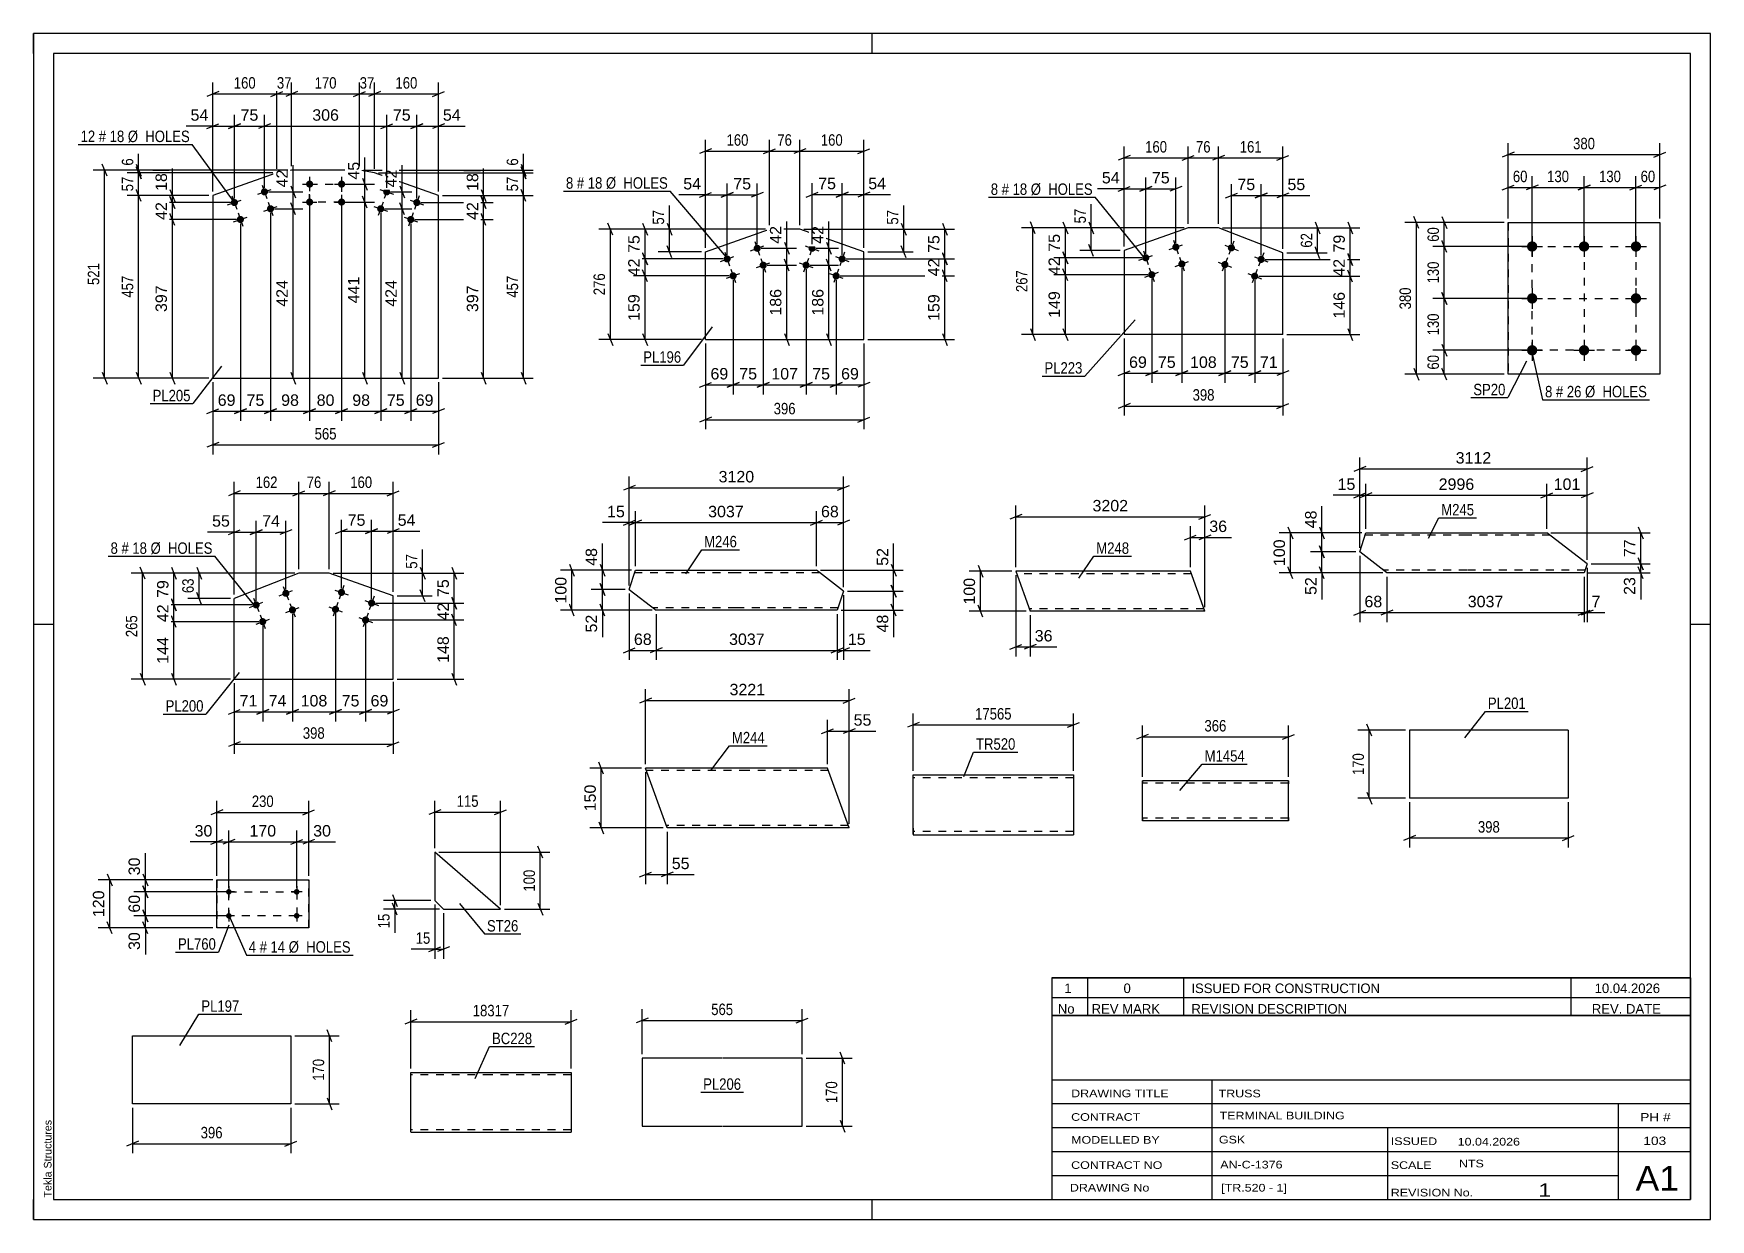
# Paper-space layout 'Layout1' of a CAD drawing. Header units: millimetres. Extents: x 0 to 420, y 0 to 297.
# The model-space entities are those that its viewports show. They can reach past a viewport. Long polylines and large blocks are cut down to what shows.
import ezdxf

# ---------------------------------------------------------------- set-up
doc = ezdxf.new("R2010")
doc.units = ezdxf.units.MM
doc.linetypes.add('DXK_LINE_DOT2', pattern=[3.9198, 1.9599, -1.9599])
doc.layers.add('Viewport layer', color=7, linetype='Continuous', plot=False)
doc.styles.add('Arial', font='ARIAL.TTF', dxfattribs={"height": 0.2})
doc.styles.add('Arial Narrow', font='ARIALN.TTF', dxfattribs={"height": 0.2})

# ---------------------------------------------------------------- blocks, each defined once
blk = doc.blocks.new('Unknown-203774914-1113')
at = {"color": 5, "linetype": 'Continuous'}
for p, q in [((420, 297), (0, 297)), ((0, 297), (0, 0)), ((0, 292), (0, 297)), ((210, 292), (210, 297)), ((420, 0), (420, 297)), ((415, 292), (5, 292)), ((5, 292), (5, 5)), ((415, 5), (415, 292)), ((5, 149), (0, 149)), ((420, 149), (415, 149)), ((0, 0), (0, 5)), ((5, 5), (415, 5)), ((210, 0), (210, 5)), ((0, 0), (420, 0))]:
    blk.add_line(p, q, dxfattribs=at)
at = {"color": 174, "linetype": 'Continuous', "style": 'Arial'}
blk.add_text('Tekla Structures', height=1.9102, rotation=90, dxfattribs=at).set_placement((4.5, 5.5))
blk = doc.blocks.new('Bolt-203774914-1955 - 1934')
at = {"linetype": 'Continuous'}
for points in [[(195.84, 242.92, -1), (194.14, 243.52, -1)], [(194.33, 238.68, -1), (192.64, 239.28, -1)], [(203.38, 240.25, -1), (201.68, 240.85, -1)], [(201.87, 236.01, -1), (200.17, 236.61, -1)]]:
    blk.add_hatch(color=1, dxfattribs=at).paths.add_polyline_path(points)
at = {"color": 1, "linetype": 'Continuous'}
for p, q in [((193.29, 243.82), (196.68, 242.62)), ((195.59, 244.92), (194.39, 241.53)), ((191.79, 239.58), (195.18, 238.38)), ((194.09, 240.68), (192.88, 237.28)), ((200.83, 241.15), (204.22, 239.95)), ((203.13, 242.24), (201.93, 238.85)), ((199.33, 236.91), (202.72, 235.7)), ((201.62, 238), (200.42, 234.61))]:
    blk.add_line(p, q, dxfattribs=at)
blk = doc.blocks.new('Part-203774914-1950 - 1934')
at = {"color": 2, "linetype": 'Continuous'}
for p, q in [((168.3, 242.34), (184.32, 248.03)), ((191.92, 248.03), (184.32, 248.03)), ((207.94, 242.34), (191.92, 248.03)), ((168.3, 220.4), (168.3, 242.34)), ((207.94, 220.4), (207.94, 242.34)), ((168.3, 220.4), (207.94, 220.4))]:
    blk.add_line(p, q, dxfattribs=at)
blk = doc.blocks.new('Bolt-203774914-1960 - 1934')
at = {"linetype": 'Continuous'}
for points in [[(182.1, 243.52, -1), (180.41, 242.92, -1)], [(174.56, 240.85, -1), (172.87, 240.25, -1)], [(183.61, 239.28, -1), (181.91, 238.68, -1)], [(176.07, 236.61, -1), (174.37, 236.01, -1)]]:
    blk.add_hatch(color=1, dxfattribs=at).paths.add_polyline_path(points)
at = {"color": 1, "linetype": 'Continuous'}
for p, q in [((179.56, 242.62), (182.95, 243.82)), ((180.65, 244.92), (181.86, 241.53)), ((172.02, 239.95), (175.41, 241.15)), ((173.11, 242.24), (174.32, 238.85)), ((181.06, 238.38), (184.45, 239.58)), ((182.16, 240.68), (183.36, 237.28)), ((173.52, 235.7), (176.91, 236.91)), ((174.62, 238), (175.82, 234.61))]:
    blk.add_line(p, q, dxfattribs=at)
blk = doc.blocks.new('Part-203774914-2904 - 2888')
at = {"color": 2, "linetype": 'Continuous'}
for p, q in [((149.22, 157.77), (150.74, 162.57)), ((150.74, 162.57), (175.97, 162.57)), ((176.07, 162.57), (196.07, 162.57)), ((202.83, 157.37), (196.07, 162.57)), ((149.22, 157.77), (155.97, 152.57)), ((202.83, 157.37), (201.31, 152.57)), ((175.97, 152.57), (155.97, 152.57)), ((201.31, 152.57), (176.07, 152.57))]:
    blk.add_line(p, q, dxfattribs=at)
at = {"color": 7, "linetype": 'DXK_LINE_DOT2'}
for p, q in [((175.97, 161.97), (150.55, 161.97)), ((196.85, 161.97), (176.07, 161.97)), ((175.97, 153.17), (155.2, 153.17)), ((201.5, 153.17), (176.07, 153.17))]:
    blk.add_line(p, q, dxfattribs=at)
blk = doc.blocks.new('Part-203774914-2705 - 2703')
at = {"color": 2, "linetype": 'Continuous'}
for p, q in [((178.72, 113.05), (153.26, 113.05)), ((158.72, 98.05), (153.26, 113.05)), ((198.82, 113.05), (178.82, 113.05)), ((203.84, 99.25), (198.82, 113.05)), ((178.72, 98.05), (158.72, 98.05)), ((204.28, 98.05), (178.82, 98.05)), ((204.28, 98.05), (203.84, 99.25))]:
    blk.add_line(p, q, dxfattribs=at)
at = {"color": 7, "linetype": 'DXK_LINE_DOT2'}
for p, q in [((178.72, 112.45), (153.48, 112.45)), ((199.04, 112.45), (178.82, 112.45)), ((178.72, 98.65), (158.5, 98.65)), ((158.59, 98.4), (158.72, 98.05)), ((204.06, 98.65), (178.82, 98.65)), ((204.25, 98.14), (204.15, 98.4)), ((204.28, 98.05), (204.25, 98.14))]:
    blk.add_line(p, q, dxfattribs=at)
blk = doc.blocks.new('Part-203774914-3502 - 3486')
at = {"color": 2, "linetype": 'Continuous'}
for p, q in [((384.4, 122.54), (344.6, 122.54)), ((344.6, 122.54), (344.6, 105.54)), ((384.4, 122.54), (384.4, 105.54)), ((384.4, 105.54), (344.6, 105.54))]:
    blk.add_line(p, q, dxfattribs=at)
blk = doc.blocks.new('Part-203774914-2434 - 2418')
at = {"color": 2, "linetype": 'Continuous'}
for p, q in [((332.18, 167.17), (333.7, 171.97)), ((333.7, 171.97), (358.94, 171.97)), ((359.04, 171.97), (379.04, 171.97)), ((389.09, 164.23), (379.04, 171.97)), ((338.94, 161.97), (332.18, 167.17)), ((389.09, 164.23), (388.38, 161.97)), ((358.94, 161.97), (338.94, 161.97)), ((388.38, 161.97), (359.04, 161.97))]:
    blk.add_line(p, q, dxfattribs=at)
at = {"color": 7, "linetype": 'DXK_LINE_DOT2'}
for p, q in [((358.94, 171.37), (333.51, 171.37)), ((379.82, 171.37), (359.04, 171.37)), ((338.94, 161.97), (337.93, 162.74)), ((358.94, 162.57), (338.16, 162.57)), ((388.57, 162.57), (359.04, 162.57))]:
    blk.add_line(p, q, dxfattribs=at)
blk = doc.blocks.new('Part-203774914-8723 - 8711')
at = {"color": 2, "linetype": 'Continuous'}
for p, q in [((94.53, 21.91), (94.53, 36.82)), ((94.53, 36.82), (114.53, 36.82)), ((114.63, 36.82), (134.63, 36.82)), ((134.63, 36.82), (134.63, 21.82)), ((94.53, 21.91), (94.53, 21.82)), ((94.53, 21.82), (114.53, 21.82)), ((114.63, 21.82), (134.63, 21.82))]:
    blk.add_line(p, q, dxfattribs=at)
at = {"color": 7, "linetype": 'DXK_LINE_DOT2'}
for p, q in [((114.53, 36.22), (94.53, 36.22)), ((134.63, 36.22), (114.63, 36.22)), ((134.63, 36.73), (134.63, 36.82)), ((94.53, 22.42), (94.53, 22.46)), ((114.53, 22.42), (94.53, 22.42)), ((134.63, 22.42), (114.63, 22.42)), ((134.63, 22.42), (134.63, 22.46))]:
    blk.add_line(p, q, dxfattribs=at)
blk = doc.blocks.new('Part-203774914-2805 - 2789')
at = {"color": 2, "linetype": 'Continuous'}
for p, q in [((269.63, 162.33), (245.99, 162.33)), ((245.99, 162.33), (249.63, 152.33)), ((289.73, 162.33), (269.73, 162.33)), ((292.92, 153.53), (289.73, 162.33)), ((269.63, 152.33), (249.63, 152.33)), ((293.36, 152.33), (269.73, 152.33)), ((293.36, 152.33), (292.92, 153.53))]:
    blk.add_line(p, q, dxfattribs=at)
at = {"color": 7, "linetype": 'DXK_LINE_DOT2'}
for p, q in [((269.63, 161.73), (246.21, 161.73)), ((289.95, 161.73), (269.73, 161.73)), ((269.63, 152.93), (249.41, 152.93)), ((293.14, 152.93), (269.73, 152.93)), ((293.33, 152.42), (293.23, 152.68)), ((293.36, 152.33), (293.33, 152.42))]:
    blk.add_line(p, q, dxfattribs=at)
blk = doc.blocks.new('Part-203774914-3545 - 3529')
at = {"color": 2, "linetype": 'Continuous'}
for p, q in [((24.78, 28.97), (24.78, 45.97)), ((24.78, 45.97), (64.42, 45.97)), ((64.42, 45.97), (64.42, 28.97)), ((64.42, 28.97), (24.78, 28.97))]:
    blk.add_line(p, q, dxfattribs=at)
blk = doc.blocks.new('Part-203774914-8577 - 8571')
at = {"color": 2, "linetype": 'Continuous'}
for p, q in [((369.34, 211.67), (369.34, 249.67)), ((369.34, 249.67), (369.34, 249.67)), ((369.34, 249.67), (407.34, 249.67)), ((407.34, 249.67), (407.34, 211.67)), ((369.34, 211.67), (369.34, 211.67)), ((407.34, 211.67), (369.34, 211.67))]:
    blk.add_line(p, q, dxfattribs=at)
at = {"color": 7, "linetype": 'DXK_LINE_DOT2'}
for p, q in [((369.34, 249.67), (369.34, 211.67)), ((407.34, 249.67), (407.34, 249.67)), ((407.34, 249.67), (407.34, 211.67)), ((407.34, 211.67), (407.34, 211.67))]:
    blk.add_line(p, q, dxfattribs=at)
blk = doc.blocks.new('Bolt-203774914-8610 - 8571')
at = {"linetype": 'Continuous'}
for points in [[(375.34, 244.97, -1), (375.34, 242.37, -1)], [(388.34, 244.97, -1), (388.34, 242.37, -1)], [(401.34, 244.97, -1), (401.34, 242.37, -1)], [(375.34, 231.97, -1), (375.34, 229.37, -1)], [(401.34, 231.97, -1), (401.34, 229.37, -1)], [(375.34, 218.97, -1), (375.34, 216.37, -1)], [(388.34, 218.97, -1), (388.34, 216.37, -1)], [(401.34, 218.97, -1), (401.34, 216.37, -1)]]:
    blk.add_hatch(color=1, dxfattribs=at).paths.add_polyline_path(points)
at = {"color": 1, "linetype": 'Continuous'}
for p, q in [((372.74, 243.67), (377.94, 243.67)), ((375.34, 246.27), (375.34, 241.07)), ((385.74, 243.67), (390.94, 243.67)), ((388.34, 246.27), (388.34, 241.07)), ((398.74, 243.67), (403.94, 243.67)), ((401.34, 246.27), (401.34, 241.07)), ((375.34, 233.27), (375.34, 228.07)), ((401.34, 233.27), (401.34, 228.07)), ((372.74, 230.67), (377.94, 230.67)), ((398.74, 230.67), (403.94, 230.67)), ((375.34, 220.27), (375.34, 215.07)), ((388.34, 220.27), (388.34, 215.07)), ((401.34, 220.27), (401.34, 215.07)), ((372.74, 217.67), (377.94, 217.67)), ((385.74, 217.67), (390.94, 217.67)), ((398.74, 217.67), (403.94, 217.67))]:
    blk.add_line(p, q, dxfattribs=at)
blk = doc.blocks.new('Part-203774914-3458 - 3444')
at = {"color": 2, "linetype": 'Continuous'}
for p, q in [((172.42, 40.37), (152.42, 40.37)), ((152.42, 40.37), (152.42, 23.37)), ((192.52, 40.37), (172.52, 40.37)), ((192.52, 23.37), (192.52, 40.37)), ((152.42, 23.37), (172.42, 23.37)), ((172.52, 23.37), (192.52, 23.37))]:
    blk.add_line(p, q, dxfattribs=at)
blk = doc.blocks.new('Part-203774914-3428 - 3412')
at = {"color": 2, "linetype": 'Continuous'}
for p, q in [((314.31, 109.87), (277.71, 109.86)), ((277.71, 109.86), (277.71, 109.86)), ((277.71, 109.77), (277.71, 109.86)), ((277.71, 109.51), (277.71, 109.77)), ((277.71, 109.12), (277.71, 109.51)), ((314.31, 109.87), (314.31, 109.78)), ((314.31, 109.78), (314.31, 109.52)), ((314.31, 109.52), (314.31, 109.13)), ((277.71, 100.6), (277.71, 109.12)), ((314.31, 100.61), (314.31, 109.13)), ((277.71, 100.21), (277.71, 100.6)), ((277.71, 99.95), (277.71, 100.21)), ((277.71, 99.86), (277.71, 99.95)), ((314.31, 99.87), (277.71, 99.86)), ((277.71, 99.86), (277.71, 99.86)), ((314.31, 100.61), (314.31, 100.23)), ((314.31, 100.23), (314.31, 99.97)), ((314.31, 99.97), (314.31, 99.87))]:
    blk.add_line(p, q, dxfattribs=at)
at = {"color": 7, "linetype": 'DXK_LINE_DOT2'}
for p, q in [((277.71, 109.86), (277.71, 109.86)), ((277.71, 109.86), (277.71, 109.77)), ((277.71, 109.77), (277.71, 109.51)), ((277.71, 109.51), (277.71, 109.26)), ((314.31, 109.27), (277.71, 109.26)), ((277.71, 100.51), (277.71, 109.26)), ((277.71, 109.26), (277.71, 109.26)), ((277.71, 109.22), (277.71, 109.26)), ((277.71, 109.22), (277.71, 109.26)), ((277.71, 100.83), (277.71, 109.22)), ((277.71, 109.12), (277.71, 109.22)), ((314.31, 109.78), (314.31, 109.87)), ((314.31, 109.52), (314.31, 109.78)), ((314.31, 109.27), (314.31, 109.52)), ((314.31, 100.52), (314.31, 109.27)), ((314.31, 109.23), (314.31, 109.27)), ((314.31, 109.23), (314.31, 109.27)), ((314.31, 100.84), (314.31, 109.23)), ((314.31, 109.13), (314.31, 109.23)), ((277.71, 109.09), (277.71, 109.12)), ((277.71, 108.89), (277.71, 109.09)), ((277.71, 100.64), (277.71, 108.89)), ((314.31, 109.1), (314.31, 109.13)), ((314.31, 108.9), (314.31, 109.1)), ((314.31, 100.65), (314.31, 108.9)), ((277.71, 100.64), (277.71, 100.83)), ((314.31, 100.65), (314.31, 100.84)), ((277.71, 100.51), (277.71, 100.64)), ((277.71, 100.64), (277.71, 100.51)), ((277.71, 100.46), (277.71, 100.51)), ((277.71, 100.51), (277.71, 100.46)), ((277.71, 100.51), (277.71, 100.21)), ((314.31, 100.47), (277.71, 100.46)), ((277.71, 100.46), (277.71, 100.46)), ((277.71, 100.21), (277.71, 99.95)), ((277.71, 99.95), (277.71, 99.86)), ((277.71, 99.86), (277.71, 99.86)), ((314.31, 100.52), (314.31, 100.65)), ((314.31, 100.65), (314.31, 100.52)), ((314.31, 100.47), (314.31, 100.52)), ((314.31, 100.52), (314.31, 100.47)), ((314.31, 100.23), (314.31, 100.52)), ((314.31, 99.97), (314.31, 100.23)), ((314.31, 99.87), (314.31, 99.97))]:
    blk.add_line(p, q, dxfattribs=at)
blk = doc.blocks.new('Part-203774914-3329 - 3280')
at = {"color": 2, "linetype": 'Continuous'}
for p, q in [((45.91, 73.05), (45.91, 85.05)), ((45.91, 85.05), (45.91, 85.05)), ((45.91, 85.05), (68.91, 85.05)), ((68.91, 85.05), (68.91, 73.05)), ((45.91, 73.05), (45.91, 73.05)), ((68.91, 73.05), (45.91, 73.05))]:
    blk.add_line(p, q, dxfattribs=at)
at = {"color": 7, "linetype": 'DXK_LINE_DOT2'}
for p, q in [((45.91, 85.05), (45.91, 73.05)), ((45.91, 85.05), (45.91, 85.05)), ((68.91, 73.05), (68.91, 85.05)), ((45.91, 73.05), (45.91, 73.05))]:
    blk.add_line(p, q, dxfattribs=at)
blk = doc.blocks.new('Bolt-203774914-3314 - 3280')
at = {"linetype": 'Continuous'}
for points in [[(48.21, 82.05), (48.23, 82.2), (48.27, 82.34), (48.35, 82.46), (48.44, 82.57), (48.56, 82.66), (48.7, 82.72), (48.84, 82.75), (48.99, 82.75), (49.13, 82.72), (49.26, 82.66), (49.38, 82.57), (49.48, 82.46), (49.55, 82.34), (49.6, 82.2), (49.61, 82.05), (49.6, 81.9), (49.55, 81.77), (49.48, 81.64), (49.38, 81.53), (49.26, 81.44), (49.13, 81.38), (48.99, 81.35), (48.84, 81.35), (48.7, 81.38), (48.56, 81.44), (48.44, 81.53), (48.35, 81.64), (48.27, 81.77), (48.23, 81.9)], [(65.21, 82.05), (65.23, 82.2), (65.27, 82.34), (65.35, 82.46), (65.44, 82.57), (65.56, 82.66), (65.7, 82.72), (65.84, 82.75), (65.99, 82.75), (66.13, 82.72), (66.26, 82.66), (66.38, 82.57), (66.48, 82.46), (66.55, 82.34), (66.6, 82.2), (66.61, 82.05), (66.6, 81.9), (66.55, 81.77), (66.48, 81.64), (66.38, 81.53), (66.26, 81.44), (66.13, 81.38), (65.99, 81.35), (65.84, 81.35), (65.7, 81.38), (65.56, 81.44), (65.44, 81.53), (65.35, 81.64), (65.27, 81.77), (65.23, 81.9)], [(48.21, 76.05), (48.23, 76.2), (48.27, 76.34), (48.35, 76.46), (48.44, 76.57), (48.56, 76.66), (48.7, 76.72), (48.84, 76.75), (48.99, 76.75), (49.13, 76.72), (49.26, 76.66), (49.38, 76.57), (49.48, 76.46), (49.55, 76.34), (49.6, 76.2), (49.61, 76.05), (49.6, 75.9), (49.55, 75.77), (49.48, 75.64), (49.38, 75.53), (49.26, 75.44), (49.13, 75.38), (48.99, 75.35), (48.84, 75.35), (48.7, 75.38), (48.56, 75.44), (48.44, 75.53), (48.35, 75.64), (48.27, 75.77), (48.23, 75.9)], [(65.21, 76.05), (65.23, 76.2), (65.27, 76.34), (65.35, 76.46), (65.44, 76.57), (65.56, 76.66), (65.7, 76.72), (65.84, 76.75), (65.99, 76.75), (66.13, 76.72), (66.26, 76.66), (66.38, 76.57), (66.48, 76.46), (66.55, 76.34), (66.6, 76.2), (66.61, 76.05), (66.6, 75.9), (66.55, 75.77), (66.48, 75.64), (66.38, 75.53), (66.26, 75.44), (66.13, 75.38), (65.99, 75.35), (65.84, 75.35), (65.7, 75.38), (65.56, 75.44), (65.44, 75.53), (65.35, 75.64), (65.27, 75.77), (65.23, 75.9)]]:
    blk.add_hatch(color=1, dxfattribs=at).paths.add_polyline_path(points)
at = {"color": 1, "linetype": 'Continuous'}
for p, q in [((50.31, 82.05), (47.51, 82.05)), ((48.91, 83.45), (48.91, 80.65)), ((67.31, 82.05), (64.51, 82.05)), ((65.91, 83.45), (65.91, 80.65)), ((50.31, 76.05), (47.51, 76.05)), ((48.91, 77.45), (48.91, 74.65)), ((67.31, 76.05), (64.51, 76.05)), ((65.91, 77.45), (65.91, 74.65))]:
    blk.add_line(p, q, dxfattribs=at)
blk = doc.blocks.new('Part-203774914-3261 - 3237')
at = {"color": 2, "linetype": 'Continuous'}
for p, q in [((220.35, 97.96), (220.35, 111.36)), ((220.35, 111.36), (240.35, 111.36)), ((240.45, 111.36), (260.45, 111.36)), ((260.45, 111.36), (260.45, 111.24)), ((260.45, 111.24), (260.45, 96.36)), ((220.35, 97.96), (220.35, 96.36)), ((220.35, 96.36), (240.35, 96.36)), ((240.45, 96.36), (260.45, 96.36))]:
    blk.add_line(p, q, dxfattribs=at)
at = {"color": 7, "linetype": 'DXK_LINE_DOT2'}
for p, q in [((240.35, 110.56), (220.35, 110.56)), ((260.45, 110.56), (240.45, 110.56)), ((220.35, 96.48), (220.35, 97.96)), ((220.35, 97.16), (220.35, 97.22)), ((240.35, 97.16), (220.35, 97.16)), ((260.45, 97.16), (240.45, 97.16)), ((260.45, 97.16), (260.45, 97.22))]:
    blk.add_line(p, q, dxfattribs=at)
blk = doc.blocks.new('Part-203774914-3187 - 3171')
at = {"color": 2, "linetype": 'Continuous'}
for p, q in [((100.51, 91.99), (100.51, 79.85)), ((116.93, 77.7), (100.51, 91.99)), ((100.51, 79.85), (102.65, 77.7)), ((102.65, 77.7), (116.93, 77.7))]:
    blk.add_line(p, q, dxfattribs=at)
blk = doc.blocks.new('Bolt-203774914-2201 - 2195')
at = {"linetype": 'Continuous'}
for points in [[(286.95, 243.82, -1), (285.25, 243.22, -1)], [(279.41, 241.15, -1), (277.71, 240.54, -1)], [(288.45, 239.58, -1), (286.76, 238.98, -1)], [(280.91, 236.91, -1), (279.22, 236.3, -1)]]:
    blk.add_hatch(color=1, dxfattribs=at).paths.add_polyline_path(points)
at = {"color": 1, "linetype": 'Continuous'}
for p, q in [((284.4, 242.92), (287.8, 244.12)), ((285.5, 245.22), (286.7, 241.82)), ((276.86, 240.24), (280.26, 241.45)), ((277.96, 242.54), (279.16, 239.15)), ((285.91, 238.68), (289.3, 239.88)), ((287, 240.98), (288.21, 237.58)), ((278.37, 236), (281.76, 237.21)), ((279.46, 238.3), (280.67, 234.91))]:
    blk.add_line(p, q, dxfattribs=at)
blk = doc.blocks.new('Bolt-203774914-2206 - 2195')
at = {"linetype": 'Continuous'}
for points in [[(300.85, 243, -1), (299.17, 243.65, -1)], [(299.22, 238.8, -1), (297.55, 239.45, -1)], [(308.31, 240.11, -1), (306.63, 240.76, -1)], [(306.68, 235.91, -1), (305.01, 236.56, -1)]]:
    blk.add_hatch(color=1, dxfattribs=at).paths.add_polyline_path(points)
at = {"color": 1, "linetype": 'Continuous'}
for p, q in [((298.33, 243.97), (301.69, 242.67)), ((300.66, 245), (299.36, 241.64)), ((296.71, 239.78), (300.06, 238.48)), ((299.03, 240.8), (297.74, 237.45)), ((305.79, 241.09), (309.15, 239.79)), ((308.12, 242.12), (306.82, 238.76)), ((304.17, 236.89), (307.52, 235.59)), ((306.5, 237.92), (305.2, 234.56))]:
    blk.add_line(p, q, dxfattribs=at)
blk = doc.blocks.new('Part-203774914-2221 - 2195')
at = {"color": 2, "linetype": 'Continuous'}
for p, q in [((289.17, 248.32), (273.15, 242.64)), ((296.79, 248.32), (289.17, 248.32)), ((312.93, 242.08), (296.79, 248.32)), ((273.15, 242.64), (273.15, 221.65)), ((312.93, 221.65), (312.93, 242.08)), ((312.93, 221.65), (273.15, 221.65))]:
    blk.add_line(p, q, dxfattribs=at)
blk = doc.blocks.new('Part-203774914-1694 - 1678')
at = {"color": 2, "linetype": 'Continuous'}
for p, q in [((66.45, 161.85), (50.29, 155.52)), ((74.07, 161.85), (66.45, 161.85)), ((90.09, 156.16), (74.07, 161.85)), ((50.29, 135.3), (50.29, 155.52)), ((90.09, 135.3), (90.09, 156.16)), ((50.29, 135.3), (90.09, 135.3))]:
    blk.add_line(p, q, dxfattribs=at)
blk = doc.blocks.new('Bolt-203774914-1699 - 1678')
at = {"linetype": 'Continuous'}
for points in [[(77.98, 156.74, -1), (76.29, 157.34, -1)], [(76.48, 152.5, -1), (74.78, 153.1, -1)], [(85.52, 154.07, -1), (83.83, 154.67, -1)], [(84.02, 149.83, -1), (82.32, 150.43, -1)]]:
    blk.add_hatch(color=1, dxfattribs=at).paths.add_polyline_path(points)
at = {"color": 1, "linetype": 'Continuous'}
for p, q in [((75.44, 157.64), (78.83, 156.44)), ((77.74, 158.74), (76.53, 155.35)), ((85.28, 156.06), (84.07, 152.67)), ((73.94, 153.4), (77.33, 152.2)), ((76.23, 154.5), (75.03, 151.11)), ((83.77, 151.82), (82.57, 148.43)), ((82.98, 154.97), (86.37, 153.77)), ((81.48, 150.73), (84.87, 149.53))]:
    blk.add_line(p, q, dxfattribs=at)
blk = doc.blocks.new('Bolt-203774914-1704 - 1678')
at = {"linetype": 'Continuous'}
for points in [[(64.04, 157.15, -1), (62.37, 156.49, -1)], [(56.59, 154.23, -1), (54.92, 153.58, -1)], [(65.68, 152.96, -1), (64.01, 152.3, -1)], [(58.23, 150.04, -1), (56.56, 149.39, -1)]]:
    blk.add_hatch(color=1, dxfattribs=at).paths.add_polyline_path(points)
at = {"color": 1, "linetype": 'Continuous'}
for p, q in [((55.1, 155.58), (56.41, 152.23)), ((61.53, 156.16), (64.88, 157.48)), ((62.55, 158.5), (63.86, 155.14)), ((54.08, 153.25), (57.43, 154.56)), ((56.74, 151.39), (58.05, 148.04)), ((63.17, 151.97), (66.52, 153.28)), ((64.19, 154.3), (65.5, 150.95)), ((55.72, 149.06), (59.07, 150.37))]:
    blk.add_line(p, q, dxfattribs=at)
blk = doc.blocks.new('Part-203774914-1266 - 1205')
at = {"color": 2, "linetype": 'Continuous'}
for p, q in [((60.91, 262.15), (44.89, 256.47)), ((64.65, 262.79), (60.91, 262.15)), ((81.65, 262.79), (64.65, 262.79)), ((85.38, 262.15), (81.65, 262.79)), ((101.41, 256.46), (85.38, 262.15)), ((44.89, 256.47), (44.89, 210.73)), ((101.41, 210.73), (101.41, 256.46)), ((44.89, 210.73), (101.41, 210.73))]:
    blk.add_line(p, q, dxfattribs=at)
blk = doc.blocks.new('Bolt-203774914-1241 - 1205')
at = {"linetype": 'Continuous'}
for points in [[(58.69, 257.65, -1), (56.99, 257.05, -1)], [(51.15, 254.97, -1), (49.45, 254.37, -1)], [(60.2, 253.41, -1), (58.5, 252.81, -1)], [(52.66, 250.73, -1), (50.96, 250.13, -1)]]:
    blk.add_hatch(color=1, dxfattribs=at).paths.add_polyline_path(points)
at = {"color": 1, "linetype": 'Continuous'}
for p, q in [((49.7, 256.37), (50.9, 252.98)), ((56.15, 256.75), (59.54, 257.95)), ((57.24, 259.04), (58.44, 255.65)), ((48.61, 254.07), (52, 255.28)), ((51.21, 252.13), (52.41, 248.74)), ((57.65, 252.51), (61.04, 253.71)), ((58.75, 254.8), (59.95, 251.41)), ((50.11, 249.83), (53.5, 251.03))]:
    blk.add_line(p, q, dxfattribs=at)
blk = doc.blocks.new('Bolt-203774914-1246 - 1205')
at = {"linetype": 'Continuous'}
for points in [[(70.05, 259.29, -1), (68.25, 259.29, -1)], [(78.05, 259.29, -1), (76.25, 259.29, -1)], [(70.05, 254.79, -1), (68.25, 254.79, -1)], [(78.05, 254.79, -1), (76.25, 254.79, -1)]]:
    blk.add_hatch(color=1, dxfattribs=at).paths.add_polyline_path(points)
at = {"color": 1, "linetype": 'Continuous'}
for p, q in [((69.15, 261.09), (69.15, 257.49)), ((77.15, 261.09), (77.15, 257.49)), ((67.35, 259.29), (70.95, 259.29)), ((69.15, 256.59), (69.15, 252.99)), ((75.35, 259.29), (78.95, 259.29)), ((77.15, 256.59), (77.15, 252.99)), ((67.35, 254.79), (70.95, 254.79)), ((75.35, 254.79), (78.95, 254.79))]:
    blk.add_line(p, q, dxfattribs=at)
blk = doc.blocks.new('Bolt-203774914-1251 - 1205')
at = {"linetype": 'Continuous'}
for points in [[(89.3, 257.04, -1), (87.61, 257.64, -1)], [(87.8, 252.8, -1), (86.1, 253.4, -1)], [(96.84, 254.37, -1), (95.15, 254.97, -1)], [(95.34, 250.13, -1), (93.64, 250.73, -1)]]:
    blk.add_hatch(color=1, dxfattribs=at).paths.add_polyline_path(points)
at = {"color": 1, "linetype": 'Continuous'}
for p, q in [((86.76, 257.95), (90.15, 256.74)), ((89.06, 259.04), (87.85, 255.65)), ((96.6, 256.37), (95.39, 252.97)), ((85.25, 253.7), (88.65, 252.5)), ((87.55, 254.8), (86.35, 251.41)), ((95.09, 252.12), (93.89, 248.73)), ((94.3, 255.27), (97.69, 254.07)), ((92.79, 251.03), (96.19, 249.83))]:
    blk.add_line(p, q, dxfattribs=at)
blk = doc.blocks.new('Rectangle-203774914-8697 - 8571')
at = {"color": 1, "linetype": 'DXK_LINE_DOT2'}
blk.add_lwpolyline([(375.34, 243.67), (401.34, 243.67), (401.34, 217.67), (375.34, 217.67), (375.34, 243.67)], close=True, dxfattribs=at)
blk = doc.blocks.new('Rectangle-203774914-3398 - 3280')
at = {"color": 1, "linetype": 'DXK_LINE_DOT2'}
blk.add_lwpolyline([(48.91, 82.05), (65.91, 82.05), (65.91, 76.05), (48.91, 76.05), (48.91, 82.05)], close=True, dxfattribs=at)
blk = doc.blocks.new('Rectangle-203774914-1618 - 1205')
at = {"color": 1, "linetype": 'DXK_LINE_DOT2'}
blk.add_lwpolyline([(69.15, 259.29), (77.15, 259.29), (77.15, 254.79), (69.15, 254.79), (69.15, 259.29)], close=True, dxfattribs=at)
blk = doc.blocks.new('Line-203774914-8683 - 8571')
at = {"color": 1, "linetype": 'DXK_LINE_DOT2'}
blk.add_line((375.34, 230.67), (401.34, 230.67), dxfattribs=at)
blk = doc.blocks.new('Rectangle-203774914-1629 - 1205')
at = {"color": 1, "linetype": 'DXK_LINE_DOT2'}
blk.add_lwpolyline([(69.15, 259.29), (77.15, 259.29), (77.15, 254.79), (69.15, 254.79), (69.15, 259.29)], close=True, dxfattribs=at)
blk = doc.blocks.new('Line-203774914-8690 - 8571')
at = {"color": 1, "linetype": 'DXK_LINE_DOT2'}
blk.add_line((388.34, 243.67), (388.34, 217.67), dxfattribs=at)
blk = doc.blocks.new('StraightDimension-203774914-2122 - 1934')
at = {"color": 7, "linetype": 'Continuous'}
for p, q in [((166.8, 256.01), (169.8, 257.21)), ((168.3, 243.34), (168.3, 259.46)), ((168.3, 256.61), (173.71, 256.61)), ((175.21, 257.21), (172.21, 256.01)), ((173.71, 241.55), (173.71, 259.46))]:
    blk.add_line(p, q, dxfattribs=at)
at = {"color": 0}
blk.add_wipeout([(167.78, 257.36), (167.78, 261.56), (162.13, 261.56), (162.13, 257.36)], dxfattribs=at)
at = {"color": 7, "linetype": 'Continuous'}
blk.add_line((168.3, 256.61), (161.61, 256.61), dxfattribs=at)
blk.add_line((168.3, 256.61), (161.61, 256.61), dxfattribs=at)
at = {"color": 3, "style": 'Arial'}
blk.add_text('54', height=2.865, dxfattribs=at).set_placement((162.73, 257.96))
blk = doc.blocks.new('StraightDimension-203774914-1986 - 1934')
at = {"color": 7, "linetype": 'Continuous'}
for p, q in [((189.25, 237.48), (188.05, 240.48)), ((183.76, 238.98), (191.05, 238.98)), ((188.65, 220.4), (188.65, 238.98)), ((169.3, 220.4), (191.05, 220.4)), ((188.05, 221.9), (189.25, 218.9))]:
    blk.add_line(p, q, dxfattribs=at)
at = {"color": 0}
blk.add_wipeout([(187.9, 233.62), (183.7, 233.62), (183.7, 225.75), (187.9, 225.75)], dxfattribs=at)
at = {"color": 3, "style": 'Arial'}
blk.add_text('186', height=2.865, rotation=90.0002, dxfattribs=at).set_placement((187.3, 226.35))
blk = doc.blocks.new('StraightDimension-203774914-1962 - 1934')
at = {"color": 7, "linetype": 'Continuous'}
for p, q in [((198.6, 244.72), (199.8, 241.72)), ((195.99, 243.22), (201.6, 243.22)), ((199.8, 237.48), (198.6, 240.48)), ((199.2, 238.98), (199.2, 243.22)), ((194.48, 238.98), (201.6, 238.98))]:
    blk.add_line(p, q, dxfattribs=at)
at = {"color": 0}
blk.add_wipeout([(198.45, 249.39), (194.25, 249.39), (194.25, 243.75), (198.45, 243.75)], dxfattribs=at)
at = {"color": 7, "linetype": 'Continuous'}
blk.add_line((199.2, 243.22), (199.2, 249.92), dxfattribs=at)
blk.add_line((199.2, 243.22), (199.2, 249.92), dxfattribs=at)
at = {"color": 3, "style": 'Arial'}
blk.add_text('42', height=2.865, rotation=90.0002, dxfattribs=at).set_placement((197.85, 244.35))
blk = doc.blocks.new('StraightDimension-203774914-1972 - 1934')
at = {"color": 7, "linetype": 'Continuous'}
for p, q in [((199.8, 237.48), (198.6, 240.48)), ((194.48, 238.98), (201.6, 238.98)), ((199.2, 220.4), (199.2, 238.98)), ((194.48, 220.4), (201.6, 220.4)), ((198.6, 221.9), (199.8, 218.9))]:
    blk.add_line(p, q, dxfattribs=at)
at = {"color": 0}
blk.add_wipeout([(198.45, 233.62), (194.25, 233.62), (194.25, 225.75), (198.45, 225.75)], dxfattribs=at)
at = {"color": 3, "style": 'Arial'}
blk.add_text('186', height=2.865, rotation=90.0002, dxfattribs=at).set_placement((197.85, 226.35))
blk = doc.blocks.new('StraightDimension-203774914-2061 - 1934')
at = {"color": 7, "linetype": 'Continuous'}
for p, q in [((201.03, 256.06), (204.03, 257.26)), ((202.53, 241.55), (202.53, 259.51)), ((202.53, 256.66), (207.94, 256.66)), ((209.44, 257.26), (206.44, 256.06)), ((207.94, 243.34), (207.94, 259.51))]:
    blk.add_line(p, q, dxfattribs=at)
at = {"color": 0}
blk.add_wipeout([(214.11, 257.41), (214.11, 261.61), (208.46, 261.61), (208.46, 257.41)], dxfattribs=at)
at = {"color": 7, "linetype": 'Continuous'}
blk.add_line((207.94, 256.66), (214.64, 256.66), dxfattribs=at)
blk.add_line((207.94, 256.66), (214.64, 256.66), dxfattribs=at)
at = {"color": 3, "style": 'Arial'}
blk.add_text('54', height=2.865, dxfattribs=at).set_placement((209.06, 258.01))
blk = doc.blocks.new('StraightDimension-203774914-1992 - 1934')
at = {"color": 7, "linetype": 'Continuous'}
for p, q in [((188.05, 244.72), (189.25, 241.72)), ((182.25, 243.22), (191.05, 243.22)), ((189.25, 237.48), (188.05, 240.48)), ((188.65, 238.98), (188.65, 243.22)), ((183.76, 238.98), (191.05, 238.98))]:
    blk.add_line(p, q, dxfattribs=at)
at = {"color": 0}
blk.add_wipeout([(187.9, 249.39), (183.7, 249.39), (183.7, 243.75), (187.9, 243.75)], dxfattribs=at)
at = {"color": 7, "linetype": 'Continuous'}
blk.add_line((188.65, 243.22), (188.65, 249.92), dxfattribs=at)
blk.add_line((188.65, 243.22), (188.65, 249.92), dxfattribs=at)
at = {"color": 3, "style": 'Arial'}
blk.add_text('42', height=2.865, rotation=90.0002, dxfattribs=at).set_placement((187.3, 244.35))
blk = doc.blocks.new('StraightDimension-203774914-2001 - 1934')
at = {"color": 7, "linetype": 'Continuous'}
for p, q in [((201.02, 235.31), (201.02, 206.62)), ((207.94, 219.4), (207.94, 206.62)), ((199.52, 208.42), (202.52, 209.62)), ((201.02, 209.02), (207.94, 209.02)), ((209.44, 209.62), (206.44, 208.42))]:
    blk.add_line(p, q, dxfattribs=at)
at = {"color": 0}
blk.add_wipeout([(207.3, 209.77), (207.3, 213.97), (201.66, 213.97), (201.66, 209.77)], dxfattribs=at)
at = {"color": 3, "style": 'Arial'}
blk.add_text('69', height=2.865, dxfattribs=at).set_placement((202.26, 210.37))
blk = doc.blocks.new('StraightDimension-203774914-2054 - 1934')
at = {"color": 7, "linetype": 'Continuous'}
for p, q in [((202.02, 236.31), (230.65, 236.31)), ((228.85, 234.81), (227.65, 237.81)), ((228.25, 220.4), (228.25, 236.31)), ((208.94, 220.4), (230.65, 220.4)), ((227.65, 221.9), (228.85, 218.9))]:
    blk.add_line(p, q, dxfattribs=at)
at = {"color": 0}
blk.add_wipeout([(227.5, 232.29), (223.3, 232.29), (223.3, 224.42), (227.5, 224.42)], dxfattribs=at)
at = {"color": 3, "style": 'Arial'}
blk.add_text('159', height=2.865, rotation=90.0002, dxfattribs=at).set_placement((226.9, 225.02))
blk = doc.blocks.new('StraightDimension-203774914-2007 - 1934')
at = {"color": 7, "linetype": 'Continuous'}
for p, q in [((193.48, 237.98), (193.48, 206.62)), ((201.02, 235.31), (201.02, 206.62)), ((191.98, 208.42), (194.98, 209.62)), ((193.48, 209.02), (201.02, 209.02)), ((202.52, 209.62), (199.52, 208.42))]:
    blk.add_line(p, q, dxfattribs=at)
at = {"color": 0}
blk.add_wipeout([(200.08, 209.77), (200.08, 213.97), (194.43, 213.97), (194.43, 209.77)], dxfattribs=at)
at = {"color": 3, "style": 'Arial'}
blk.add_text('75', height=2.865, dxfattribs=at).set_placement((195.03, 210.37))
blk = doc.blocks.new('StraightDimension-203774914-2142 - 1934')
at = {"color": 7, "linetype": 'Continuous'}
for p, q in [((192.92, 248.03), (220.34, 248.03)), ((217.34, 249.53), (218.54, 246.53)), ((217.94, 242.34), (217.94, 248.03)), ((218.54, 240.84), (217.34, 243.84)), ((208.94, 242.34), (220.34, 242.34))]:
    blk.add_line(p, q, dxfattribs=at)
at = {"color": 0}
blk.add_wipeout([(217.19, 253.41), (212.99, 253.41), (212.99, 248.55), (217.19, 248.55)], dxfattribs=at)
at = {"color": 7, "linetype": 'Continuous'}
blk.add_line((217.94, 248.03), (217.94, 253.93), dxfattribs=at)
blk.add_line((217.94, 248.03), (217.94, 253.93), dxfattribs=at)
at = {"color": 3, "style": 'Arial Narrow'}
blk.add_text('57', height=2.863, rotation=90.0002, dxfattribs=at).set_placement((216.59, 249.15))
blk = doc.blocks.new('StraightDimension-203774914-2015 - 1934')
at = {"color": 7, "linetype": 'Continuous'}
for p, q in [((182.76, 237.98), (182.76, 206.62)), ((193.48, 237.98), (193.48, 206.62)), ((181.26, 208.42), (184.26, 209.62)), ((182.76, 209.02), (193.48, 209.02)), ((194.98, 209.62), (191.98, 208.42))]:
    blk.add_line(p, q, dxfattribs=at)
at = {"color": 0}
blk.add_wipeout([(192.06, 209.77), (192.06, 213.97), (184.19, 213.97), (184.19, 209.77)], dxfattribs=at)
at = {"color": 3, "style": 'Arial'}
blk.add_text('107', height=2.865, dxfattribs=at).set_placement((184.79, 210.37))
blk = doc.blocks.new('StraightDimension-203774914-2023 - 1934')
at = {"color": 7, "linetype": 'Continuous'}
for p, q in [((175.22, 235.31), (175.22, 206.62)), ((182.76, 237.98), (182.76, 206.62)), ((173.72, 208.42), (176.72, 209.62)), ((175.22, 209.02), (182.76, 209.02)), ((184.26, 209.62), (181.26, 208.42))]:
    blk.add_line(p, q, dxfattribs=at)
at = {"color": 0}
blk.add_wipeout([(181.81, 209.77), (181.81, 213.97), (176.16, 213.97), (176.16, 209.77)], dxfattribs=at)
at = {"color": 3, "style": 'Arial'}
blk.add_text('75', height=2.865, dxfattribs=at).set_placement((176.76, 210.37))
blk = doc.blocks.new('StraightDimension-203774914-2031 - 1934')
at = {"color": 7, "linetype": 'Continuous'}
for p, q in [((175.22, 235.31), (175.22, 206.62)), ((168.3, 219.4), (168.3, 206.62)), ((166.8, 208.42), (169.8, 209.62)), ((168.3, 209.02), (175.22, 209.02)), ((176.72, 209.62), (173.72, 208.42))]:
    blk.add_line(p, q, dxfattribs=at)
at = {"color": 0}
blk.add_wipeout([(174.58, 209.77), (174.58, 213.97), (168.94, 213.97), (168.94, 209.77)], dxfattribs=at)
at = {"color": 3, "style": 'Arial'}
blk.add_text('69', height=2.865, dxfattribs=at).set_placement((169.54, 210.37))
blk = doc.blocks.new('StraightDimension-203774914-2038 - 1934')
at = {"color": 7, "linetype": 'Continuous'}
for p, q in [((203.53, 240.55), (230.65, 240.55)), ((227.65, 242.05), (228.85, 239.05)), ((228.25, 236.31), (228.25, 240.55)), ((202.02, 236.31), (230.65, 236.31)), ((228.85, 234.81), (227.65, 237.81))]:
    blk.add_line(p, q, dxfattribs=at)
at = {"color": 0}
blk.add_wipeout([(227.5, 241.25), (223.3, 241.25), (223.3, 235.6), (227.5, 235.6)], dxfattribs=at)
at = {"color": 3, "style": 'Arial'}
blk.add_text('42', height=2.865, rotation=90.0002, dxfattribs=at).set_placement((226.9, 236.2))
blk = doc.blocks.new('StraightDimension-203774914-2046 - 1934')
at = {"color": 7, "linetype": 'Continuous'}
for p, q in [((192.92, 248.03), (230.65, 248.03)), ((227.65, 249.53), (228.85, 246.53)), ((228.25, 240.55), (228.25, 248.03)), ((203.53, 240.55), (230.65, 240.55)), ((228.85, 239.05), (227.65, 242.05))]:
    blk.add_line(p, q, dxfattribs=at)
at = {"color": 0}
blk.add_wipeout([(227.5, 247.11), (223.3, 247.11), (223.3, 241.46), (227.5, 241.46)], dxfattribs=at)
at = {"color": 3, "style": 'Arial'}
blk.add_text('75', height=2.865, rotation=90.0002, dxfattribs=at).set_placement((226.9, 242.06))
blk = doc.blocks.new('StraightDimension-203774914-2071 - 1934')
at = {"color": 7, "linetype": 'Continuous'}
for p, q in [((193.49, 256.06), (196.49, 257.26)), ((194.99, 244.22), (194.99, 259.51)), ((194.99, 256.66), (202.53, 256.66)), ((204.03, 257.26), (201.03, 256.06)), ((202.53, 241.55), (202.53, 259.51))]:
    blk.add_line(p, q, dxfattribs=at)
at = {"color": 0}
blk.add_wipeout([(201.58, 257.41), (201.58, 261.61), (195.93, 261.61), (195.93, 257.41)], dxfattribs=at)
at = {"color": 3, "style": 'Arial'}
blk.add_text('75', height=2.865, dxfattribs=at).set_placement((196.53, 258.01))
blk = doc.blocks.new('StraightDimension-203774914-2082 - 1934')
at = {"color": 7, "linetype": 'Continuous'}
for p, q in [((183.32, 248.03), (141.62, 248.03)), ((145.07, 246.53), (143.87, 249.53)), ((144.47, 220.4), (144.47, 248.03)), ((167.3, 220.4), (141.62, 220.4)), ((143.87, 221.9), (145.07, 218.9))]:
    blk.add_line(p, q, dxfattribs=at)
at = {"color": 0}
blk.add_wipeout([(143.72, 237.55), (139.52, 237.55), (139.52, 230.87), (143.72, 230.87)], dxfattribs=at)
at = {"color": 3, "style": 'Arial Narrow'}
blk.add_text('276', height=2.863, rotation=90.0002, dxfattribs=at).set_placement((143.12, 231.47))
blk = doc.blocks.new('StraightDimension-203774914-2089 - 1934')
at = {"color": 7, "linetype": 'Continuous'}
for p, q in [((183.32, 248.03), (150.3, 248.03)), ((152.55, 249.53), (153.75, 246.53)), ((153.15, 240.55), (153.15, 248.03)), ((172.71, 240.55), (150.3, 240.55)), ((153.75, 239.05), (152.55, 242.05))]:
    blk.add_line(p, q, dxfattribs=at)
at = {"color": 0}
blk.add_wipeout([(152.4, 247.11), (148.2, 247.11), (148.2, 241.46), (152.4, 241.46)], dxfattribs=at)
at = {"color": 3, "style": 'Arial'}
blk.add_text('75', height=2.865, rotation=90.0002, dxfattribs=at).set_placement((151.8, 242.06))
blk = doc.blocks.new('StraightDimension-203774914-2097 - 1934')
at = {"color": 7, "linetype": 'Continuous'}
for p, q in [((172.71, 240.55), (150.3, 240.55)), ((152.55, 242.05), (153.75, 239.05)), ((153.15, 236.31), (153.15, 240.55)), ((174.22, 236.31), (150.3, 236.31)), ((153.75, 234.81), (152.55, 237.81))]:
    blk.add_line(p, q, dxfattribs=at)
at = {"color": 0}
blk.add_wipeout([(152.4, 241.25), (148.2, 241.25), (148.2, 235.6), (152.4, 235.6)], dxfattribs=at)
at = {"color": 3, "style": 'Arial'}
blk.add_text('42', height=2.865, rotation=90.0002, dxfattribs=at).set_placement((151.8, 236.2))
blk = doc.blocks.new('StraightDimension-203774914-2105 - 1934')
at = {"color": 7, "linetype": 'Continuous'}
for p, q in [((174.22, 236.31), (150.3, 236.31)), ((153.75, 234.81), (152.55, 237.81)), ((153.15, 220.4), (153.15, 236.31)), ((167.3, 220.4), (150.3, 220.4)), ((152.55, 221.9), (153.75, 218.9))]:
    blk.add_line(p, q, dxfattribs=at)
at = {"color": 0}
blk.add_wipeout([(152.4, 232.29), (148.2, 232.29), (148.2, 224.42), (152.4, 224.42)], dxfattribs=at)
at = {"color": 3, "style": 'Arial'}
blk.add_text('159', height=2.865, rotation=90.0002, dxfattribs=at).set_placement((151.8, 225.02))
blk = doc.blocks.new('StraightDimension-203774914-2176 - 1934')
at = {"color": 7, "linetype": 'Continuous'}
for p, q in [((168.3, 243.34), (168.3, 270.41)), ((184.32, 249.03), (184.32, 270.41)), ((169.8, 268.16), (166.8, 266.96)), ((168.3, 267.56), (184.32, 267.56)), ((182.82, 266.96), (185.82, 268.16))]:
    blk.add_line(p, q, dxfattribs=at)
at = {"color": 0}
blk.add_wipeout([(179.66, 268.31), (179.66, 272.51), (172.97, 272.51), (172.97, 268.31)], dxfattribs=at)
at = {"color": 3, "style": 'Arial Narrow'}
blk.add_text('160', height=2.863, dxfattribs=at).set_placement((173.57, 268.91))
blk = doc.blocks.new('StraightDimension-203774914-2112 - 1934')
at = {"color": 7, "linetype": 'Continuous'}
for p, q in [((172.21, 256.01), (175.21, 257.21)), ((173.71, 241.55), (173.71, 259.46)), ((173.71, 256.61), (181.25, 256.61)), ((182.75, 257.21), (179.75, 256.01)), ((181.25, 244.22), (181.25, 259.46))]:
    blk.add_line(p, q, dxfattribs=at)
at = {"color": 0}
blk.add_wipeout([(180.31, 257.36), (180.31, 261.56), (174.66, 261.56), (174.66, 257.36)], dxfattribs=at)
at = {"color": 3, "style": 'Arial'}
blk.add_text('75', height=2.865, dxfattribs=at).set_placement((175.26, 257.96))
blk = doc.blocks.new('StraightDimension-203774914-2133 - 1934')
at = {"color": 7, "linetype": 'Continuous'}
for p, q in [((183.32, 248.03), (156.42, 248.03)), ((158.67, 249.53), (159.87, 246.53)), ((159.27, 242.34), (159.27, 248.03)), ((159.87, 240.84), (158.67, 243.84)), ((167.3, 242.34), (156.42, 242.34))]:
    blk.add_line(p, q, dxfattribs=at)
at = {"color": 0}
blk.add_wipeout([(158.52, 253.41), (154.32, 253.41), (154.32, 248.55), (158.52, 248.55)], dxfattribs=at)
at = {"color": 7, "linetype": 'Continuous'}
blk.add_line((159.27, 248.03), (159.27, 253.93), dxfattribs=at)
blk.add_line((159.27, 248.03), (159.27, 253.93), dxfattribs=at)
at = {"color": 3, "style": 'Arial Narrow'}
blk.add_text('57', height=2.863, rotation=90.0002, dxfattribs=at).set_placement((157.92, 249.15))
blk = doc.blocks.new('StraightDimension-203774914-2151 - 1934')
at = {"color": 7, "linetype": 'Continuous'}
for p, q in [((168.3, 219.4), (168.3, 197.89)), ((207.94, 219.4), (207.94, 197.89)), ((169.8, 200.89), (166.8, 199.69)), ((168.3, 200.29), (207.94, 200.29)), ((206.44, 199.69), (209.44, 200.89))]:
    blk.add_line(p, q, dxfattribs=at)
at = {"color": 0}
blk.add_wipeout([(191.46, 201.04), (191.46, 205.24), (184.78, 205.24), (184.78, 201.04)], dxfattribs=at)
at = {"color": 3, "style": 'Arial Narrow'}
blk.add_text('396', height=2.863, dxfattribs=at).set_placement((185.38, 201.64))
blk = doc.blocks.new('StraightDimension-203774914-2156 - 1934')
at = {"color": 7, "linetype": 'Continuous'}
for p, q in [((191.92, 249.03), (191.92, 270.41)), ((207.94, 243.34), (207.94, 270.41)), ((193.42, 268.16), (190.42, 266.96)), ((191.92, 267.56), (207.94, 267.56)), ((206.44, 266.96), (209.44, 268.16))]:
    blk.add_line(p, q, dxfattribs=at)
at = {"color": 0}
blk.add_wipeout([(203.27, 268.31), (203.27, 272.51), (196.59, 272.51), (196.59, 268.31)], dxfattribs=at)
at = {"color": 3, "style": 'Arial Narrow'}
blk.add_text('160', height=2.863, dxfattribs=at).set_placement((197.19, 268.91))
blk = doc.blocks.new('StraightDimension-203774914-2166 - 1934')
at = {"color": 7, "linetype": 'Continuous'}
for p, q in [((184.32, 249.03), (184.32, 270.41)), ((191.92, 249.03), (191.92, 270.41)), ((182.82, 266.96), (185.82, 268.16)), ((184.32, 267.56), (191.92, 267.56)), ((193.42, 268.16), (190.42, 266.96))]:
    blk.add_line(p, q, dxfattribs=at)
at = {"color": 0}
blk.add_wipeout([(190.55, 268.31), (190.55, 272.51), (185.69, 272.51), (185.69, 268.31)], dxfattribs=at)
at = {"color": 3, "style": 'Arial Narrow'}
blk.add_text('76', height=2.863, dxfattribs=at).set_placement((186.29, 268.91))
blk = doc.blocks.new('StraightDimension-203774914-2999 - 2888')
at = {"color": 7, "linetype": 'Continuous'}
for p, q in [((149.22, 158.77), (149.22, 177.36)), ((150.74, 163.57), (150.74, 177.36)), ((147.72, 173.91), (150.72, 175.11)), ((149.22, 174.51), (150.74, 174.51)), ((152.24, 175.11), (149.24, 173.91))]:
    blk.add_line(p, q, dxfattribs=at)
at = {"color": 0}
blk.add_wipeout([(148.69, 175.26), (148.69, 179.46), (143.04, 179.46), (143.04, 175.26)], dxfattribs=at)
at = {"color": 7, "linetype": 'Continuous'}
blk.add_line((149.22, 174.51), (142.52, 174.51), dxfattribs=at)
blk.add_line((149.22, 174.51), (142.52, 174.51), dxfattribs=at)
at = {"color": 3, "style": 'Arial'}
blk.add_text('15', height=2.865, dxfattribs=at).set_placement((143.64, 175.86))
blk = doc.blocks.new('StraightDimension-203774914-2988 - 2888')
at = {"color": 7, "linetype": 'Continuous'}
for p, q in [((149.22, 158.77), (149.22, 186.09)), ((202.83, 158.37), (202.83, 186.09)), ((150.72, 183.84), (147.72, 182.64)), ((149.22, 183.24), (202.83, 183.24)), ((201.33, 182.64), (204.33, 183.84))]:
    blk.add_line(p, q, dxfattribs=at)
at = {"color": 0}
blk.add_wipeout([(181.07, 183.99), (181.07, 188.19), (170.98, 188.19), (170.98, 183.99)], dxfattribs=at)
at = {"color": 3, "style": 'Arial'}
blk.add_text('3120', height=2.865, dxfattribs=at).set_placement((171.58, 184.59))
blk = doc.blocks.new('StraightDimension-203774914-3016 - 2888')
at = {"color": 7, "linetype": 'Continuous'}
for p, q in [((150.74, 163.57), (150.74, 177.36)), ((196.07, 163.57), (196.07, 177.36)), ((152.24, 175.11), (149.24, 173.91)), ((150.74, 174.51), (196.07, 174.51)), ((194.57, 173.91), (197.57, 175.11))]:
    blk.add_line(p, q, dxfattribs=at)
at = {"color": 0}
blk.add_wipeout([(178.45, 175.26), (178.45, 179.46), (168.36, 179.46), (168.36, 175.26)], dxfattribs=at)
at = {"color": 3, "style": 'Arial'}
blk.add_text('3037', height=2.865, dxfattribs=at).set_placement((168.96, 175.86))
blk = doc.blocks.new('StraightDimension-203774914-3141 - 2888')
at = {"color": 7, "linetype": 'Continuous'}
for p, q in [((155.97, 151.57), (155.97, 140.13)), ((201.31, 151.57), (201.31, 140.13)), ((157.47, 143.13), (154.47, 141.93)), ((199.81, 141.93), (202.81, 143.13)), ((155.97, 142.53), (201.31, 142.53))]:
    blk.add_line(p, q, dxfattribs=at)
at = {"color": 0}
blk.add_wipeout([(183.69, 143.28), (183.69, 147.48), (173.6, 147.48), (173.6, 143.28)], dxfattribs=at)
at = {"color": 3, "style": 'Arial'}
blk.add_text('3037', height=2.865, dxfattribs=at).set_placement((174.2, 143.88))
blk = doc.blocks.new('StraightDimension-203774914-2963 - 2888')
at = {"color": 7, "linetype": 'Continuous'}
for p, q in [((214.82, 164.07), (216.02, 161.07)), ((197.07, 162.57), (217.82, 162.57)), ((215.42, 157.37), (215.42, 162.57)), ((203.83, 157.37), (217.82, 157.37)), ((216.02, 155.87), (214.82, 158.87))]:
    blk.add_line(p, q, dxfattribs=at)
at = {"color": 0}
blk.add_wipeout([(214.67, 168.74), (210.47, 168.74), (210.47, 163.1), (214.67, 163.1)], dxfattribs=at)
at = {"color": 7, "linetype": 'Continuous'}
blk.add_line((215.42, 162.57), (215.42, 169.27), dxfattribs=at)
blk.add_line((215.42, 162.57), (215.42, 169.27), dxfattribs=at)
at = {"color": 3, "style": 'Arial'}
blk.add_text('52', height=2.865, rotation=90.0002, dxfattribs=at).set_placement((214.07, 163.7))
blk = doc.blocks.new('StraightDimension-203774914-2939 - 2888')
at = {"color": 7, "linetype": 'Continuous'}
for p, q in [((203.83, 157.37), (217.82, 157.37)), ((214.82, 158.87), (216.02, 155.87)), ((215.42, 152.57), (215.42, 157.37)), ((202.31, 152.57), (217.82, 152.57)), ((216.02, 151.07), (214.82, 154.07))]:
    blk.add_line(p, q, dxfattribs=at)
at = {"color": 0}
blk.add_wipeout([(214.67, 152.05), (210.47, 152.05), (210.47, 146.4), (214.67, 146.4)], dxfattribs=at)
at = {"color": 7, "linetype": 'Continuous'}
blk.add_line((215.42, 152.57), (215.42, 145.87), dxfattribs=at)
blk.add_line((215.42, 152.57), (215.42, 145.87), dxfattribs=at)
at = {"color": 3, "style": 'Arial'}
blk.add_text('48', height=2.865, rotation=90.0002, dxfattribs=at).set_placement((214.07, 147))
blk = doc.blocks.new('StraightDimension-203774914-3082 - 2888')
at = {"color": 7, "linetype": 'Continuous'}
for p, q in [((141.89, 164.07), (143.09, 161.07)), ((149.74, 162.57), (139.64, 162.57)), ((142.49, 157.77), (142.49, 162.57)), ((148.22, 157.77), (139.64, 157.77)), ((143.09, 156.27), (141.89, 159.27))]:
    blk.add_line(p, q, dxfattribs=at)
at = {"color": 0}
blk.add_wipeout([(141.74, 168.74), (137.54, 168.74), (137.54, 163.1), (141.74, 163.1)], dxfattribs=at)
at = {"color": 7, "linetype": 'Continuous'}
blk.add_line((142.49, 162.57), (142.49, 169.27), dxfattribs=at)
blk.add_line((142.49, 162.57), (142.49, 169.27), dxfattribs=at)
at = {"color": 3, "style": 'Arial'}
blk.add_text('48', height=2.865, rotation=90.0002, dxfattribs=at).set_placement((141.14, 163.7))
blk = doc.blocks.new('StraightDimension-203774914-2907 - 2888')
at = {"color": 7, "linetype": 'Continuous'}
for p, q in [((134.23, 164.07), (135.43, 161.07)), ((149.74, 162.57), (131.98, 162.57)), ((134.83, 152.57), (134.83, 162.57)), ((154.97, 152.57), (131.98, 152.57)), ((135.43, 151.07), (134.23, 154.07))]:
    blk.add_line(p, q, dxfattribs=at)
at = {"color": 0}
blk.add_wipeout([(134.08, 161.51), (129.88, 161.51), (129.88, 153.64), (134.08, 153.64)], dxfattribs=at)
at = {"color": 3, "style": 'Arial'}
blk.add_text('100', height=2.865, rotation=90.0002, dxfattribs=at).set_placement((133.48, 154.24))
blk = doc.blocks.new('StraightDimension-203774914-3040 - 2888')
at = {"color": 7, "linetype": 'Continuous'}
for p, q in [((196.07, 163.57), (196.07, 177.36)), ((202.83, 158.37), (202.83, 177.36)), ((194.57, 173.91), (197.57, 175.11)), ((196.07, 174.51), (202.83, 174.51)), ((204.33, 175.11), (201.33, 173.91))]:
    blk.add_line(p, q, dxfattribs=at)
at = {"color": 0}
blk.add_wipeout([(202.28, 175.26), (202.28, 179.46), (196.63, 179.46), (196.63, 175.26)], dxfattribs=at)
at = {"color": 3, "style": 'Arial'}
blk.add_text('68', height=2.865, dxfattribs=at).set_placement((197.23, 175.86))
blk = doc.blocks.new('StraightDimension-203774914-3058 - 2888')
at = {"color": 7, "linetype": 'Continuous'}
for p, q in [((148.22, 157.77), (139.64, 157.77)), ((141.89, 159.27), (143.09, 156.27)), ((142.49, 152.57), (142.49, 157.77)), ((154.97, 152.57), (139.64, 152.57)), ((143.09, 151.07), (141.89, 154.07))]:
    blk.add_line(p, q, dxfattribs=at)
at = {"color": 0}
blk.add_wipeout([(141.74, 152.05), (137.54, 152.05), (137.54, 146.4), (141.74, 146.4)], dxfattribs=at)
at = {"color": 7, "linetype": 'Continuous'}
blk.add_line((142.49, 152.57), (142.49, 145.87), dxfattribs=at)
blk.add_line((142.49, 152.57), (142.49, 145.87), dxfattribs=at)
at = {"color": 3, "style": 'Arial'}
blk.add_text('52', height=2.865, rotation=90.0002, dxfattribs=at).set_placement((141.14, 147))
blk = doc.blocks.new('StraightDimension-203774914-3107 - 2888')
at = {"color": 7, "linetype": 'Continuous'}
for p, q in [((149.22, 156.77), (149.22, 140.13)), ((155.97, 151.57), (155.97, 140.13)), ((147.72, 141.93), (150.72, 143.13)), ((157.47, 143.13), (154.47, 141.93)), ((149.22, 142.53), (155.97, 142.53))]:
    blk.add_line(p, q, dxfattribs=at)
at = {"color": 0}
blk.add_wipeout([(155.42, 143.28), (155.42, 147.48), (149.77, 147.48), (149.77, 143.28)], dxfattribs=at)
at = {"color": 3, "style": 'Arial'}
blk.add_text('68', height=2.865, dxfattribs=at).set_placement((150.37, 143.88))
blk = doc.blocks.new('StraightDimension-203774914-3124 - 2888')
at = {"color": 7, "linetype": 'Continuous'}
for p, q in [((202.83, 156.37), (202.83, 140.13)), ((201.31, 151.57), (201.31, 140.13)), ((199.81, 141.93), (202.81, 143.13)), ((204.33, 143.13), (201.33, 141.93)), ((201.31, 142.53), (202.83, 142.53))]:
    blk.add_line(p, q, dxfattribs=at)
at = {"color": 0}
blk.add_wipeout([(209, 143.28), (209, 147.48), (203.36, 147.48), (203.36, 143.28)], dxfattribs=at)
at = {"color": 7, "linetype": 'Continuous'}
blk.add_line((202.83, 142.53), (209.53, 142.53), dxfattribs=at)
blk.add_line((202.83, 142.53), (209.53, 142.53), dxfattribs=at)
at = {"color": 3, "style": 'Arial'}
blk.add_text('15', height=2.865, dxfattribs=at).set_placement((203.96, 143.88))
blk = doc.blocks.new('StraightDimension-203774914-2708 - 2703')
at = {"color": 7, "linetype": 'Continuous'}
for p, q in [((142.77, 111.55), (141.57, 114.55)), ((152.26, 113.05), (139.32, 113.05)), ((142.17, 98.05), (142.17, 113.05)), ((157.72, 98.05), (139.32, 98.05)), ((141.57, 99.55), (142.77, 96.55))]:
    blk.add_line(p, q, dxfattribs=at)
at = {"color": 0}
blk.add_wipeout([(141.42, 109.49), (137.22, 109.49), (137.22, 101.61), (141.42, 101.61)], dxfattribs=at)
at = {"color": 3, "style": 'Arial'}
blk.add_text('150', height=2.865, rotation=90.0002, dxfattribs=at).set_placement((140.82, 102.21))
blk = doc.blocks.new('StraightDimension-203774914-2733 - 2703')
at = {"color": 7, "linetype": 'Continuous'}
for p, q in [((153.26, 112.05), (153.26, 83.99)), ((158.72, 97.05), (158.72, 83.99)), ((151.76, 85.79), (154.76, 86.99)), ((153.26, 86.39), (158.72, 86.39)), ((160.22, 86.99), (157.22, 85.79))]:
    blk.add_line(p, q, dxfattribs=at)
at = {"color": 0}
blk.add_wipeout([(164.89, 87.14), (164.89, 91.34), (159.25, 91.34), (159.25, 87.14)], dxfattribs=at)
at = {"color": 7, "linetype": 'Continuous'}
blk.add_line((158.72, 86.39), (165.42, 86.39), dxfattribs=at)
blk.add_line((158.72, 86.39), (165.42, 86.39), dxfattribs=at)
at = {"color": 3, "style": 'Arial'}
blk.add_text('55', height=2.865, dxfattribs=at).set_placement((159.85, 87.74))
blk = doc.blocks.new('StraightDimension-203774914-2751 - 2703')
at = {"color": 7, "linetype": 'Continuous'}
for p, q in [((197.32, 121.71), (200.32, 122.91)), ((198.82, 114.05), (198.82, 125.16)), ((198.82, 122.31), (204.28, 122.31)), ((205.78, 122.91), (202.78, 121.71)), ((204.28, 99.05), (204.28, 125.16))]:
    blk.add_line(p, q, dxfattribs=at)
at = {"color": 0}
blk.add_wipeout([(210.45, 123.06), (210.45, 127.26), (204.8, 127.26), (204.8, 123.06)], dxfattribs=at)
at = {"color": 7, "linetype": 'Continuous'}
blk.add_line((204.28, 122.31), (210.98, 122.31), dxfattribs=at)
blk.add_line((204.28, 122.31), (210.98, 122.31), dxfattribs=at)
at = {"color": 3, "style": 'Arial'}
blk.add_text('55', height=2.865, dxfattribs=at).set_placement((205.4, 123.66))
blk = doc.blocks.new('StraightDimension-203774914-2776 - 2703')
at = {"color": 7, "linetype": 'Continuous'}
for p, q in [((154.76, 130.53), (151.76, 129.33)), ((153.26, 114.05), (153.26, 132.78)), ((202.78, 129.33), (205.78, 130.53)), ((204.28, 99.05), (204.28, 132.78)), ((153.26, 129.93), (204.28, 129.93))]:
    blk.add_line(p, q, dxfattribs=at)
at = {"color": 0}
blk.add_wipeout([(183.82, 130.68), (183.82, 134.88), (173.72, 134.88), (173.72, 130.68)], dxfattribs=at)
at = {"color": 3, "style": 'Arial'}
blk.add_text('3221', height=2.865, dxfattribs=at).set_placement((174.32, 131.28))
blk = doc.blocks.new('StraightDimension-203774914-3504 - 3486')
at = {"color": 7, "linetype": 'Continuous'}
for p, q in [((344.6, 104.54), (344.6, 93.14)), ((384.4, 104.54), (384.4, 93.14)), ((346.1, 96.14), (343.1, 94.94)), ((344.6, 95.54), (384.4, 95.54)), ((382.9, 94.94), (385.9, 96.14))]:
    blk.add_line(p, q, dxfattribs=at)
at = {"color": 0}
blk.add_wipeout([(367.84, 96.29), (367.84, 100.49), (361.16, 100.49), (361.16, 96.29)], dxfattribs=at)
at = {"color": 3, "style": 'Arial Narrow'}
blk.add_text('398', height=2.863, dxfattribs=at).set_placement((361.76, 96.89))
blk = doc.blocks.new('StraightDimension-203774914-3515 - 3486')
at = {"color": 7, "linetype": 'Continuous'}
for p, q in [((343.6, 122.54), (331.71, 122.54)), ((335.16, 121.04), (333.96, 124.04)), ((334.56, 105.54), (334.56, 122.54)), ((343.6, 105.54), (331.71, 105.54)), ((333.96, 107.04), (335.16, 104.04))]:
    blk.add_line(p, q, dxfattribs=at)
at = {"color": 0}
blk.add_wipeout([(333.81, 117.38), (329.61, 117.38), (329.61, 110.69), (333.81, 110.69)], dxfattribs=at)
at = {"color": 3, "style": 'Arial Narrow'}
blk.add_text('170', height=2.863, rotation=90.0002, dxfattribs=at).set_placement((333.21, 111.29))
blk = doc.blocks.new('StraightDimension-203774914-2496 - 2418')
at = {"color": 7, "linetype": 'Continuous'}
for p, q in [((322.09, 173.47), (323.29, 170.47)), ((332.7, 171.97), (319.84, 171.97)), ((323.29, 165.67), (322.09, 168.67)), ((322.69, 167.17), (322.69, 171.97)), ((331.18, 167.17), (319.84, 167.17))]:
    blk.add_line(p, q, dxfattribs=at)
at = {"color": 0}
blk.add_wipeout([(321.94, 178.14), (317.74, 178.14), (317.74, 172.49), (321.94, 172.49)], dxfattribs=at)
at = {"color": 7, "linetype": 'Continuous'}
blk.add_line((322.69, 171.97), (322.69, 178.66), dxfattribs=at)
blk.add_line((322.69, 171.97), (322.69, 178.66), dxfattribs=at)
at = {"color": 3, "style": 'Arial'}
blk.add_text('48', height=2.865, rotation=90.0002, dxfattribs=at).set_placement((321.34, 173.09))
blk = doc.blocks.new('StraightDimension-203774914-2472 - 2418')
at = {"color": 7, "linetype": 'Continuous'}
for p, q in [((322.09, 168.67), (323.29, 165.67)), ((331.18, 167.17), (319.84, 167.17)), ((322.69, 161.97), (322.69, 167.17)), ((337.94, 161.97), (319.84, 161.97)), ((323.29, 160.47), (322.09, 163.47))]:
    blk.add_line(p, q, dxfattribs=at)
at = {"color": 0}
blk.add_wipeout([(321.94, 161.44), (317.74, 161.44), (317.74, 155.8), (321.94, 155.8)], dxfattribs=at)
at = {"color": 7, "linetype": 'Continuous'}
blk.add_line((322.69, 161.97), (322.69, 155.27), dxfattribs=at)
blk.add_line((322.69, 161.97), (322.69, 155.27), dxfattribs=at)
at = {"color": 3, "style": 'Arial'}
blk.add_text('52', height=2.865, rotation=90.0002, dxfattribs=at).set_placement((321.34, 156.4))
blk = doc.blocks.new('StraightDimension-203774914-2437 - 2418')
at = {"color": 7, "linetype": 'Continuous'}
for p, q in [((314.19, 173.47), (315.39, 170.47)), ((332.7, 171.97), (311.94, 171.97)), ((314.79, 161.97), (314.79, 171.97)), ((337.94, 161.97), (311.94, 161.97)), ((315.39, 160.47), (314.19, 163.47))]:
    blk.add_line(p, q, dxfattribs=at)
at = {"color": 0}
blk.add_wipeout([(314.04, 170.9), (309.84, 170.9), (309.84, 163.03), (314.04, 163.03)], dxfattribs=at)
at = {"color": 3, "style": 'Arial'}
blk.add_text('100', height=2.865, rotation=90.0002, dxfattribs=at).set_placement((313.44, 163.63))
blk = doc.blocks.new('StraightDimension-203774914-2632 - 2418')
at = {"color": 7, "linetype": 'Continuous'}
for p, q in [((330.68, 180.76), (333.68, 181.96)), ((332.18, 168.17), (332.18, 184.21)), ((332.18, 181.36), (333.7, 181.36)), ((335.2, 181.96), (332.2, 180.76)), ((333.7, 172.97), (333.7, 184.21))]:
    blk.add_line(p, q, dxfattribs=at)
at = {"color": 0}
blk.add_wipeout([(331.66, 182.11), (331.66, 186.31), (326.01, 186.31), (326.01, 182.11)], dxfattribs=at)
at = {"color": 7, "linetype": 'Continuous'}
blk.add_line((332.18, 181.36), (325.49, 181.36), dxfattribs=at)
blk.add_line((332.18, 181.36), (325.49, 181.36), dxfattribs=at)
at = {"color": 3, "style": 'Arial'}
blk.add_text('15', height=2.865, dxfattribs=at).set_placement((326.61, 182.71))
blk = doc.blocks.new('StraightDimension-203774914-2521 - 2418')
at = {"color": 7, "linetype": 'Continuous'}
for p, q in [((390.09, 164.23), (404.93, 164.23)), ((401.93, 165.73), (403.13, 162.73)), ((402.53, 161.97), (402.53, 164.23)), ((389.38, 161.97), (404.93, 161.97)), ((403.13, 160.47), (401.93, 163.47))]:
    blk.add_line(p, q, dxfattribs=at)
at = {"color": 0}
blk.add_wipeout([(401.78, 161.44), (397.58, 161.44), (397.58, 155.8), (401.78, 155.8)], dxfattribs=at)
at = {"color": 7, "linetype": 'Continuous'}
blk.add_line((402.53, 161.97), (402.53, 155.27), dxfattribs=at)
blk.add_line((402.53, 161.97), (402.53, 155.27), dxfattribs=at)
at = {"color": 3, "style": 'Arial'}
blk.add_text('23', height=2.865, rotation=90.0002, dxfattribs=at).set_placement((401.18, 156.4))
blk = doc.blocks.new('StraightDimension-203774914-2547 - 2418')
at = {"color": 7, "linetype": 'Continuous'}
for p, q in [((401.93, 173.47), (403.13, 170.47)), ((380.04, 171.97), (404.93, 171.97)), ((402.53, 164.23), (402.53, 171.97)), ((390.09, 164.23), (404.93, 164.23)), ((403.13, 162.73), (401.93, 165.73))]:
    blk.add_line(p, q, dxfattribs=at)
at = {"color": 0}
blk.add_wipeout([(401.78, 170.92), (397.58, 170.92), (397.58, 165.27), (401.78, 165.27)], dxfattribs=at)
at = {"color": 3, "style": 'Arial'}
blk.add_text('77', height=2.865, rotation=90.0002, dxfattribs=at).set_placement((401.18, 165.87))
blk = doc.blocks.new('StraightDimension-203774914-2573 - 2418')
at = {"color": 7, "linetype": 'Continuous'}
for p, q in [((388.38, 160.97), (388.38, 149.57)), ((389.09, 163.23), (389.09, 149.57)), ((386.88, 151.37), (389.88, 152.57)), ((390.59, 152.57), (387.59, 151.37)), ((388.38, 151.97), (389.09, 151.97))]:
    blk.add_line(p, q, dxfattribs=at)
at = {"color": 0}
blk.add_wipeout([(393.04, 152.72), (393.04, 156.92), (389.62, 156.92), (389.62, 152.72)], dxfattribs=at)
at = {"color": 7, "linetype": 'Continuous'}
blk.add_line((389.09, 151.97), (393.57, 151.97), dxfattribs=at)
blk.add_line((389.09, 151.97), (393.57, 151.97), dxfattribs=at)
at = {"color": 3, "style": 'Arial'}
blk.add_text('7', height=2.87, dxfattribs=at).set_placement((390.22, 153.32))
blk = doc.blocks.new('StraightDimension-203774914-2590 - 2418')
at = {"color": 7, "linetype": 'Continuous'}
for p, q in [((338.94, 160.97), (338.94, 149.57)), ((388.38, 160.97), (388.38, 149.57)), ((340.44, 152.57), (337.44, 151.37)), ((338.94, 151.97), (388.38, 151.97)), ((386.88, 151.37), (389.88, 152.57))]:
    blk.add_line(p, q, dxfattribs=at)
at = {"color": 0}
blk.add_wipeout([(368.71, 152.72), (368.71, 156.92), (358.61, 156.92), (358.61, 152.72)], dxfattribs=at)
at = {"color": 3, "style": 'Arial'}
blk.add_text('3037', height=2.865, dxfattribs=at).set_placement((359.21, 153.32))
blk = doc.blocks.new('StraightDimension-203774914-2614 - 2418')
at = {"color": 7, "linetype": 'Continuous'}
for p, q in [((332.18, 166.17), (332.18, 149.57)), ((338.94, 160.97), (338.94, 149.57)), ((330.68, 151.37), (333.68, 152.57)), ((332.18, 151.97), (338.94, 151.97)), ((340.44, 152.57), (337.44, 151.37))]:
    blk.add_line(p, q, dxfattribs=at)
at = {"color": 0}
blk.add_wipeout([(338.39, 152.72), (338.39, 156.92), (332.74, 156.92), (332.74, 152.72)], dxfattribs=at)
at = {"color": 3, "style": 'Arial'}
blk.add_text('68', height=2.865, dxfattribs=at).set_placement((333.34, 153.32))
blk = doc.blocks.new('StraightDimension-203774914-2649 - 2418')
at = {"color": 7, "linetype": 'Continuous'}
for p, q in [((377.54, 180.76), (380.54, 181.96)), ((379.04, 172.97), (379.04, 184.21)), ((379.04, 181.36), (389.09, 181.36)), ((390.59, 181.96), (387.59, 180.76)), ((389.09, 165.23), (389.09, 184.21))]:
    blk.add_line(p, q, dxfattribs=at)
at = {"color": 0}
blk.add_wipeout([(388, 182.11), (388, 186.31), (380.13, 186.31), (380.13, 182.11)], dxfattribs=at)
at = {"color": 3, "style": 'Arial'}
blk.add_text('101', height=2.865, dxfattribs=at).set_placement((380.73, 182.71))
blk = doc.blocks.new('StraightDimension-203774914-2666 - 2418')
at = {"color": 7, "linetype": 'Continuous'}
for p, q in [((335.2, 181.96), (332.2, 180.76)), ((333.7, 172.97), (333.7, 184.21)), ((333.7, 181.36), (379.04, 181.36)), ((377.54, 180.76), (380.54, 181.96)), ((379.04, 172.97), (379.04, 184.21))]:
    blk.add_line(p, q, dxfattribs=at)
at = {"color": 0}
blk.add_wipeout([(361.42, 182.11), (361.42, 186.31), (351.33, 186.31), (351.33, 182.11)], dxfattribs=at)
at = {"color": 3, "style": 'Arial'}
blk.add_text('2996', height=2.865, dxfattribs=at).set_placement((351.93, 182.71))
blk = doc.blocks.new('StraightDimension-203774914-2691 - 2418')
at = {"color": 7, "linetype": 'Continuous'}
for p, q in [((332.18, 168.17), (332.18, 190.8)), ((389.09, 165.23), (389.09, 190.8)), ((333.68, 188.55), (330.68, 187.35)), ((332.18, 187.95), (389.09, 187.95)), ((387.59, 187.35), (390.59, 188.55))]:
    blk.add_line(p, q, dxfattribs=at)
at = {"color": 0}
blk.add_wipeout([(365.69, 188.7), (365.69, 192.9), (355.59, 192.9), (355.59, 188.7)], dxfattribs=at)
at = {"color": 3, "style": 'Arial'}
blk.add_text('3112', height=2.865, dxfattribs=at).set_placement((356.19, 189.3))
blk = doc.blocks.new('StraightDimension-203774914-8734 - 8711')
at = {"color": 7, "linetype": 'Continuous'}
for p, q in [((94.53, 37.82), (94.53, 52.38)), ((134.63, 37.82), (134.63, 52.38)), ((96.03, 50.13), (93.03, 48.93)), ((94.53, 49.53), (134.63, 49.53)), ((133.13, 48.93), (136.13, 50.13))]:
    blk.add_line(p, q, dxfattribs=at)
at = {"color": 0}
blk.add_wipeout([(119.75, 50.28), (119.75, 54.48), (109.41, 54.48), (109.41, 50.28)], dxfattribs=at)
at = {"color": 3, "style": 'Arial Narrow'}
blk.add_text('18317', height=2.863, dxfattribs=at).set_placement((110.01, 50.88))
blk = doc.blocks.new('StraightDimension-203774914-2862 - 2789')
at = {"color": 7, "linetype": 'Continuous'}
for p, q in [((236.56, 163.83), (237.76, 160.83)), ((244.99, 162.33), (234.31, 162.33)), ((237.16, 152.33), (237.16, 162.33)), ((248.63, 152.33), (234.31, 152.33)), ((237.76, 150.83), (236.56, 153.83))]:
    blk.add_line(p, q, dxfattribs=at)
at = {"color": 0}
blk.add_wipeout([(236.41, 161.26), (232.21, 161.26), (232.21, 153.39), (236.41, 153.39)], dxfattribs=at)
at = {"color": 3, "style": 'Arial'}
blk.add_text('100', height=2.865, rotation=90.0002, dxfattribs=at).set_placement((235.81, 153.99))
blk = doc.blocks.new('StraightDimension-203774914-2808 - 2789')
at = {"color": 7, "linetype": 'Continuous'}
for p, q in [((247.49, 176.58), (244.49, 175.38)), ((245.99, 163.33), (245.99, 178.83)), ((291.86, 175.38), (294.86, 176.58)), ((293.36, 153.33), (293.36, 178.83)), ((245.99, 175.98), (293.36, 175.98))]:
    blk.add_line(p, q, dxfattribs=at)
at = {"color": 0}
blk.add_wipeout([(274.72, 176.73), (274.72, 180.93), (264.63, 180.93), (264.63, 176.73)], dxfattribs=at)
at = {"color": 3, "style": 'Arial'}
blk.add_text('3202', height=2.865, dxfattribs=at).set_placement((265.23, 177.33))
blk = doc.blocks.new('StraightDimension-203774914-2819 - 2789')
at = {"color": 7, "linetype": 'Continuous'}
for p, q in [((289.73, 163.33), (289.73, 173.66)), ((293.36, 153.33), (293.36, 173.66)), ((288.23, 170.21), (291.23, 171.41)), ((289.73, 170.81), (293.36, 170.81)), ((294.86, 171.41), (291.86, 170.21))]:
    blk.add_line(p, q, dxfattribs=at)
at = {"color": 0}
blk.add_wipeout([(299.53, 171.56), (299.53, 175.76), (293.88, 175.76), (293.88, 171.56)], dxfattribs=at)
at = {"color": 7, "linetype": 'Continuous'}
blk.add_line((293.36, 170.81), (300.06, 170.81), dxfattribs=at)
blk.add_line((293.36, 170.81), (300.06, 170.81), dxfattribs=at)
at = {"color": 3, "style": 'Arial'}
blk.add_text('36', height=2.865, dxfattribs=at).set_placement((294.48, 172.16))
blk = doc.blocks.new('StraightDimension-203774914-2844 - 2789')
at = {"color": 7, "linetype": 'Continuous'}
for p, q in [((245.99, 161.33), (245.99, 141)), ((249.63, 151.33), (249.63, 141)), ((244.49, 142.8), (247.49, 144)), ((245.99, 143.4), (249.63, 143.4)), ((251.13, 144), (248.13, 142.8))]:
    blk.add_line(p, q, dxfattribs=at)
at = {"color": 0}
blk.add_wipeout([(255.8, 144.15), (255.8, 148.35), (250.16, 148.35), (250.16, 144.15)], dxfattribs=at)
at = {"color": 7, "linetype": 'Continuous'}
blk.add_line((249.63, 143.4), (256.33, 143.4), dxfattribs=at)
blk.add_line((249.63, 143.4), (256.33, 143.4), dxfattribs=at)
at = {"color": 3, "style": 'Arial'}
blk.add_text('36', height=2.865, dxfattribs=at).set_placement((250.76, 144.75))
blk = doc.blocks.new('StraightDimension-203774914-3547 - 3529')
at = {"color": 7, "linetype": 'Continuous'}
for p, q in [((74.74, 44.47), (73.54, 47.47)), ((65.42, 45.97), (76.54, 45.97)), ((74.14, 28.97), (74.14, 45.97)), ((73.54, 30.47), (74.74, 27.47)), ((65.42, 28.97), (76.54, 28.97))]:
    blk.add_line(p, q, dxfattribs=at)
at = {"color": 0}
blk.add_wipeout([(73.39, 40.81), (69.19, 40.81), (69.19, 34.13), (73.39, 34.13)], dxfattribs=at)
at = {"color": 3, "style": 'Arial Narrow'}
blk.add_text('170', height=2.863, rotation=90.0002, dxfattribs=at).set_placement((72.79, 34.73))
blk = doc.blocks.new('StraightDimension-203774914-3558 - 3529')
at = {"color": 7, "linetype": 'Continuous'}
for p, q in [((24.78, 27.97), (24.78, 16.57)), ((64.42, 27.97), (64.42, 16.57)), ((26.28, 19.57), (23.28, 18.37)), ((24.78, 18.97), (64.42, 18.97)), ((62.92, 18.37), (65.92, 19.57))]:
    blk.add_line(p, q, dxfattribs=at)
at = {"color": 0}
blk.add_wipeout([(47.94, 19.72), (47.94, 23.92), (41.26, 23.92), (41.26, 19.72)], dxfattribs=at)
at = {"color": 3, "style": 'Arial Narrow'}
blk.add_text('396', height=2.863, dxfattribs=at).set_placement((41.86, 20.32))
blk = doc.blocks.new('StraightDimension-203774914-8633 - 8571')
at = {"color": 7, "linetype": 'Continuous'}
for p, q in [((369.34, 250.67), (369.34, 261.29)), ((375.34, 244.67), (375.34, 261.29)), ((367.84, 257.84), (370.84, 259.04)), ((369.34, 258.44), (375.34, 258.44)), ((376.84, 259.04), (373.84, 257.84))]:
    blk.add_line(p, q, dxfattribs=at)
at = {"color": 0}
blk.add_wipeout([(374.77, 259.19), (374.77, 263.39), (369.91, 263.39), (369.91, 259.19)], dxfattribs=at)
at = {"color": 3, "style": 'Arial Narrow'}
blk.add_text('60', height=2.863, dxfattribs=at).set_placement((370.51, 259.79))
blk = doc.blocks.new('StraightDimension-203774914-8612 - 8571')
at = {"color": 7, "linetype": 'Continuous'}
for p, q in [((369.34, 250.67), (369.34, 269.52)), ((407.34, 250.67), (407.34, 269.52)), ((370.84, 267.27), (367.84, 266.07)), ((369.34, 266.67), (407.34, 266.67)), ((405.84, 266.07), (408.84, 267.27))]:
    blk.add_line(p, q, dxfattribs=at)
at = {"color": 0}
blk.add_wipeout([(391.68, 267.42), (391.68, 271.62), (385, 271.62), (385, 267.42)], dxfattribs=at)
at = {"color": 3, "style": 'Arial Narrow'}
blk.add_text('380', height=2.863, dxfattribs=at).set_placement((385.6, 268.02))
blk = doc.blocks.new('StraightDimension-203774914-8623 - 8571')
at = {"color": 7, "linetype": 'Continuous'}
for p, q in [((401.34, 244.67), (401.34, 261.29)), ((407.34, 250.67), (407.34, 261.29)), ((399.84, 257.84), (402.84, 259.04)), ((401.34, 258.44), (407.34, 258.44)), ((408.84, 259.04), (405.84, 257.84))]:
    blk.add_line(p, q, dxfattribs=at)
at = {"color": 0}
blk.add_wipeout([(406.77, 259.19), (406.77, 263.39), (401.91, 263.39), (401.91, 259.19)], dxfattribs=at)
at = {"color": 3, "style": 'Arial Narrow'}
blk.add_text('60', height=2.863, dxfattribs=at).set_placement((402.51, 259.79))
blk = doc.blocks.new('StraightDimension-203774914-8643 - 8571')
at = {"color": 7, "linetype": 'Continuous'}
for p, q in [((388.34, 244.67), (388.34, 261.29)), ((401.34, 244.67), (401.34, 261.29)), ((389.84, 259.04), (386.84, 257.84)), ((388.34, 258.44), (401.34, 258.44)), ((399.84, 257.84), (402.84, 259.04))]:
    blk.add_line(p, q, dxfattribs=at)
at = {"color": 0}
blk.add_wipeout([(398.18, 259.19), (398.18, 263.39), (391.5, 263.39), (391.5, 259.19)], dxfattribs=at)
at = {"color": 3, "style": 'Arial Narrow'}
blk.add_text('130', height=2.863, dxfattribs=at).set_placement((392.1, 259.79))
blk = doc.blocks.new('StraightDimension-203774914-8645 - 8571')
at = {"color": 7, "linetype": 'Continuous'}
for p, q in [((375.34, 244.67), (375.34, 261.29)), ((388.34, 244.67), (388.34, 261.29)), ((376.84, 259.04), (373.84, 257.84)), ((375.34, 258.44), (388.34, 258.44)), ((386.84, 257.84), (389.84, 259.04))]:
    blk.add_line(p, q, dxfattribs=at)
at = {"color": 0}
blk.add_wipeout([(385.18, 259.19), (385.18, 263.39), (378.5, 263.39), (378.5, 259.19)], dxfattribs=at)
at = {"color": 3, "style": 'Arial Narrow'}
blk.add_text('130', height=2.863, dxfattribs=at).set_placement((379.1, 259.79))
blk = doc.blocks.new('StraightDimension-203774914-8648 - 8571')
at = {"color": 7, "linetype": 'Continuous'}
for p, q in [((368.34, 249.67), (343.49, 249.67)), ((346.94, 248.17), (345.74, 251.17)), ((346.34, 211.67), (346.34, 249.67)), ((368.34, 211.67), (343.49, 211.67)), ((345.74, 213.17), (346.94, 210.17))]:
    blk.add_line(p, q, dxfattribs=at)
at = {"color": 0}
blk.add_wipeout([(345.59, 234.01), (341.39, 234.01), (341.39, 227.32), (345.59, 227.32)], dxfattribs=at)
at = {"color": 3, "style": 'Arial Narrow'}
blk.add_text('380', height=2.863, rotation=90.0002, dxfattribs=at).set_placement((344.99, 227.92))
blk = doc.blocks.new('StraightDimension-203774914-8659 - 8571')
at = {"color": 7, "linetype": 'Continuous'}
for p, q in [((353.94, 229.17), (352.74, 232.17)), ((374.34, 230.67), (350.49, 230.67)), ((353.34, 217.67), (353.34, 230.67)), ((352.74, 219.17), (353.94, 216.17)), ((374.34, 217.67), (350.49, 217.67))]:
    blk.add_line(p, q, dxfattribs=at)
at = {"color": 0}
blk.add_wipeout([(352.59, 227.51), (348.39, 227.51), (348.39, 220.82), (352.59, 220.82)], dxfattribs=at)
at = {"color": 3, "style": 'Arial Narrow'}
blk.add_text('130', height=2.863, rotation=90.0002, dxfattribs=at).set_placement((351.99, 221.42))
blk = doc.blocks.new('StraightDimension-203774914-8661 - 8571')
at = {"color": 7, "linetype": 'Continuous'}
for p, q in [((374.34, 243.67), (350.49, 243.67)), ((353.94, 242.17), (352.74, 245.17)), ((353.34, 230.67), (353.34, 243.67)), ((352.74, 232.17), (353.94, 229.17)), ((374.34, 230.67), (350.49, 230.67))]:
    blk.add_line(p, q, dxfattribs=at)
at = {"color": 0}
blk.add_wipeout([(352.59, 240.51), (348.39, 240.51), (348.39, 233.82), (352.59, 233.82)], dxfattribs=at)
at = {"color": 3, "style": 'Arial Narrow'}
blk.add_text('130', height=2.863, rotation=90.0002, dxfattribs=at).set_placement((351.99, 234.42))
blk = doc.blocks.new('StraightDimension-203774914-8663 - 8571')
at = {"color": 7, "linetype": 'Continuous'}
for p, q in [((368.34, 249.67), (350.49, 249.67)), ((352.74, 251.17), (353.94, 248.17)), ((353.34, 243.67), (353.34, 249.67)), ((374.34, 243.67), (350.49, 243.67)), ((353.94, 242.17), (352.74, 245.17))]:
    blk.add_line(p, q, dxfattribs=at)
at = {"color": 0}
blk.add_wipeout([(352.59, 249.09), (348.39, 249.09), (348.39, 244.24), (352.59, 244.24)], dxfattribs=at)
at = {"color": 3, "style": 'Arial Narrow'}
blk.add_text('60', height=2.863, rotation=90.0002, dxfattribs=at).set_placement((351.99, 244.84))
blk = doc.blocks.new('StraightDimension-203774914-8673 - 8571')
at = {"color": 7, "linetype": 'Continuous'}
for p, q in [((352.74, 219.17), (353.94, 216.17)), ((374.34, 217.67), (350.49, 217.67)), ((353.34, 211.67), (353.34, 217.67)), ((368.34, 211.67), (350.49, 211.67)), ((353.94, 210.17), (352.74, 213.17))]:
    blk.add_line(p, q, dxfattribs=at)
at = {"color": 0}
blk.add_wipeout([(352.59, 217.09), (348.39, 217.09), (348.39, 212.24), (352.59, 212.24)], dxfattribs=at)
at = {"color": 3, "style": 'Arial Narrow'}
blk.add_text('60', height=2.863, rotation=90.0002, dxfattribs=at).set_placement((351.99, 212.84))
blk = doc.blocks.new('StraightDimension-203774914-3472 - 3444')
at = {"color": 7, "linetype": 'Continuous'}
for p, q in [((193.52, 40.37), (205.03, 40.37)), ((203.23, 38.87), (202.03, 41.87)), ((202.63, 23.37), (202.63, 40.37)), ((193.52, 23.37), (205.03, 23.37)), ((202.03, 24.87), (203.23, 21.87))]:
    blk.add_line(p, q, dxfattribs=at)
at = {"color": 0}
blk.add_wipeout([(201.88, 35.22), (197.68, 35.22), (197.68, 28.53), (201.88, 28.53)], dxfattribs=at)
at = {"color": 3, "style": 'Arial Narrow'}
blk.add_text('170', height=2.863, rotation=90.0002, dxfattribs=at).set_placement((201.28, 29.13))
blk = doc.blocks.new('StraightDimension-203774914-3461 - 3444')
at = {"color": 7, "linetype": 'Continuous'}
for p, q in [((153.92, 50.44), (150.92, 49.24)), ((152.42, 41.37), (152.42, 52.69)), ((191.02, 49.24), (194.02, 50.44)), ((192.52, 41.37), (192.52, 52.69)), ((152.42, 49.84), (192.52, 49.84))]:
    blk.add_line(p, q, dxfattribs=at)
at = {"color": 0}
blk.add_wipeout([(175.81, 50.59), (175.81, 54.79), (169.13, 54.79), (169.13, 50.59)], dxfattribs=at)
at = {"color": 3, "style": 'Arial Narrow'}
blk.add_text('565', height=2.863, dxfattribs=at).set_placement((169.73, 51.19))
blk = doc.blocks.new('StraightDimension-203774914-3430 - 3412')
at = {"color": 7, "linetype": 'Continuous'}
for p, q in [((277.71, 110.86), (277.71, 123.71)), ((314.31, 110.87), (314.31, 123.71)), ((279.21, 121.46), (276.21, 120.26)), ((277.71, 120.86), (314.31, 120.86)), ((312.81, 120.26), (315.81, 121.46))]:
    blk.add_line(p, q, dxfattribs=at)
at = {"color": 0}
blk.add_wipeout([(299.35, 121.61), (299.35, 125.81), (292.67, 125.81), (292.67, 121.61)], dxfattribs=at)
at = {"color": 3, "style": 'Arial Narrow'}
blk.add_text('366', height=2.863, dxfattribs=at).set_placement((293.27, 122.21))
blk = doc.blocks.new('StraightDimension-203774914-3342 - 3280')
at = {"color": 7, "linetype": 'Continuous'}
for p, q in [((47.91, 82.05), (25.16, 82.05)), ((27.41, 83.55), (28.61, 80.55)), ((28.01, 76.05), (28.01, 82.05)), ((47.91, 76.05), (25.16, 76.05)), ((28.61, 74.55), (27.41, 77.55))]:
    blk.add_line(p, q, dxfattribs=at)
at = {"color": 0}
blk.add_wipeout([(27.26, 81.87), (23.06, 81.87), (23.06, 76.23), (27.26, 76.23)], dxfattribs=at)
at = {"color": 3, "style": 'Arial'}
blk.add_text('60', height=2.865, rotation=90.0002, dxfattribs=at).set_placement((26.66, 76.83))
blk = doc.blocks.new('StraightDimension-203774914-3331 - 3280')
at = {"color": 7, "linetype": 'Continuous'}
for p, q in [((44.91, 85.05), (16.22, 85.05)), ((18.47, 86.55), (19.67, 83.55)), ((19.07, 73.05), (19.07, 85.05)), ((44.91, 73.05), (16.22, 73.05)), ((19.67, 71.55), (18.47, 74.55))]:
    blk.add_line(p, q, dxfattribs=at)
at = {"color": 0}
blk.add_wipeout([(18.32, 82.99), (14.12, 82.99), (14.12, 75.11), (18.32, 75.11)], dxfattribs=at)
at = {"color": 3, "style": 'Arial'}
blk.add_text('120', height=2.865, rotation=90.0002, dxfattribs=at).set_placement((17.72, 75.71))
blk = doc.blocks.new('StraightDimension-203774914-3344 - 3280')
at = {"color": 7, "linetype": 'Continuous'}
for p, q in [((47.91, 76.05), (25.16, 76.05)), ((27.41, 77.55), (28.61, 74.55)), ((28.01, 73.05), (28.01, 76.05)), ((44.91, 73.05), (25.16, 73.05)), ((28.61, 71.55), (27.41, 74.55))]:
    blk.add_line(p, q, dxfattribs=at)
at = {"color": 0}
blk.add_wipeout([(27.26, 72.53), (23.06, 72.53), (23.06, 66.88), (27.26, 66.88)], dxfattribs=at)
at = {"color": 7, "linetype": 'Continuous'}
blk.add_line((28.01, 73.05), (28.01, 66.35), dxfattribs=at)
blk.add_line((28.01, 73.05), (28.01, 66.35), dxfattribs=at)
at = {"color": 3, "style": 'Arial'}
blk.add_text('30', height=2.865, rotation=90.0002, dxfattribs=at).set_placement((26.66, 67.48))
blk = doc.blocks.new('StraightDimension-203774914-3354 - 3280')
at = {"color": 7, "linetype": 'Continuous'}
for p, q in [((44.91, 85.05), (25.16, 85.05)), ((27.41, 86.55), (28.61, 83.55)), ((28.01, 82.05), (28.01, 85.05)), ((47.91, 82.05), (25.16, 82.05)), ((28.61, 80.55), (27.41, 83.55))]:
    blk.add_line(p, q, dxfattribs=at)
at = {"color": 0}
blk.add_wipeout([(27.26, 91.22), (23.06, 91.22), (23.06, 85.58), (27.26, 85.58)], dxfattribs=at)
at = {"color": 7, "linetype": 'Continuous'}
blk.add_line((28.01, 85.05), (28.01, 91.75), dxfattribs=at)
blk.add_line((28.01, 85.05), (28.01, 91.75), dxfattribs=at)
at = {"color": 3, "style": 'Arial'}
blk.add_text('30', height=2.865, rotation=90.0002, dxfattribs=at).set_placement((26.66, 86.18))
blk = doc.blocks.new('StraightDimension-203774914-3365 - 3280')
at = {"color": 7, "linetype": 'Continuous'}
for p, q in [((45.91, 86.05), (45.91, 97.4)), ((48.91, 83.05), (48.91, 97.4)), ((44.41, 93.95), (47.41, 95.15)), ((45.91, 94.55), (48.91, 94.55)), ((50.41, 95.15), (47.41, 93.95))]:
    blk.add_line(p, q, dxfattribs=at)
at = {"color": 0}
blk.add_wipeout([(45.39, 95.3), (45.39, 99.5), (39.74, 99.5), (39.74, 95.3)], dxfattribs=at)
at = {"color": 7, "linetype": 'Continuous'}
blk.add_line((45.91, 94.55), (39.22, 94.55), dxfattribs=at)
blk.add_line((45.91, 94.55), (39.22, 94.55), dxfattribs=at)
at = {"color": 3, "style": 'Arial'}
blk.add_text('30', height=2.865, dxfattribs=at).set_placement((40.34, 95.9))
blk = doc.blocks.new('StraightDimension-203774914-3375 - 3280')
at = {"color": 7, "linetype": 'Continuous'}
for p, q in [((48.91, 83.05), (48.91, 97.4)), ((65.91, 83.05), (65.91, 97.4)), ((50.41, 95.15), (47.41, 93.95)), ((48.91, 94.55), (65.91, 94.55)), ((64.41, 93.95), (67.41, 95.15))]:
    blk.add_line(p, q, dxfattribs=at)
at = {"color": 0}
blk.add_wipeout([(61.35, 95.3), (61.35, 99.5), (53.48, 99.5), (53.48, 95.3)], dxfattribs=at)
at = {"color": 3, "style": 'Arial'}
blk.add_text('170', height=2.865, dxfattribs=at).set_placement((54.08, 95.9))
blk = doc.blocks.new('StraightDimension-203774914-3377 - 3280')
at = {"color": 7, "linetype": 'Continuous'}
for p, q in [((65.91, 83.05), (65.91, 97.4)), ((68.91, 86.05), (68.91, 97.4)), ((64.41, 93.95), (67.41, 95.15)), ((65.91, 94.55), (68.91, 94.55)), ((70.41, 95.15), (67.41, 93.95))]:
    blk.add_line(p, q, dxfattribs=at)
at = {"color": 0}
blk.add_wipeout([(75.08, 95.3), (75.08, 99.5), (69.44, 99.5), (69.44, 95.3)], dxfattribs=at)
at = {"color": 7, "linetype": 'Continuous'}
blk.add_line((68.91, 94.55), (75.61, 94.55), dxfattribs=at)
blk.add_line((68.91, 94.55), (75.61, 94.55), dxfattribs=at)
at = {"color": 3, "style": 'Arial'}
blk.add_text('30', height=2.865, dxfattribs=at).set_placement((70.04, 95.9))
blk = doc.blocks.new('StraightDimension-203774914-3388 - 3280')
at = {"color": 7, "linetype": 'Continuous'}
for p, q in [((47.41, 102.55), (44.41, 101.35)), ((45.91, 86.05), (45.91, 104.8)), ((45.91, 101.95), (68.91, 101.95)), ((67.41, 101.35), (70.41, 102.55)), ((68.91, 86.05), (68.91, 104.8))]:
    blk.add_line(p, q, dxfattribs=at)
at = {"color": 0}
blk.add_wipeout([(60.75, 102.7), (60.75, 106.9), (54.07, 106.9), (54.07, 102.7)], dxfattribs=at)
at = {"color": 3, "style": 'Arial Narrow'}
blk.add_text('230', height=2.863, dxfattribs=at).set_placement((54.67, 103.3))
blk = doc.blocks.new('StraightDimension-203774914-3266 - 3237')
at = {"color": 7, "linetype": 'Continuous'}
for p, q in [((220.35, 112.36), (220.35, 126.7)), ((260.45, 112.36), (260.45, 126.7)), ((221.85, 124.45), (218.85, 123.25)), ((220.35, 123.85), (260.45, 123.85)), ((258.95, 123.25), (261.95, 124.45))]:
    blk.add_line(p, q, dxfattribs=at)
at = {"color": 0}
blk.add_wipeout([(245.57, 124.6), (245.57, 128.8), (235.23, 128.8), (235.23, 124.6)], dxfattribs=at)
at = {"color": 3, "style": 'Arial Narrow'}
blk.add_text('17565', height=2.863, dxfattribs=at).set_placement((235.83, 125.2))
blk = doc.blocks.new('StraightDimension-203774914-3213 - 3171')
at = {"color": 7, "linetype": 'Continuous'}
for p, q in [((102.01, 102.59), (99.01, 101.39)), ((100.51, 92.99), (100.51, 104.84)), ((100.51, 101.99), (116.93, 101.99)), ((115.43, 101.39), (118.43, 102.59)), ((116.93, 78.7), (116.93, 104.84))]:
    blk.add_line(p, q, dxfattribs=at)
at = {"color": 0}
blk.add_wipeout([(112.06, 102.74), (112.06, 106.94), (105.38, 106.94), (105.38, 102.74)], dxfattribs=at)
at = {"color": 3, "style": 'Arial Narrow'}
blk.add_text('115', height=2.863, dxfattribs=at).set_placement((105.98, 103.34))
blk = doc.blocks.new('StraightDimension-203774914-3189 - 3171')
at = {"color": 7, "linetype": 'Continuous'}
for p, q in [((100.51, 78.85), (100.51, 65.3)), ((102.65, 76.7), (102.65, 65.3)), ((99.01, 67.1), (102.01, 68.3)), ((100.51, 67.7), (102.65, 67.7)), ((104.15, 68.3), (101.15, 67.1))]:
    blk.add_line(p, q, dxfattribs=at)
at = {"color": 0}
blk.add_wipeout([(99.98, 68.45), (99.98, 72.65), (95.12, 72.65), (95.12, 68.45)], dxfattribs=at)
at = {"color": 7, "linetype": 'Continuous'}
blk.add_line((100.51, 67.7), (94.6, 67.7), dxfattribs=at)
blk.add_line((100.51, 67.7), (94.6, 67.7), dxfattribs=at)
at = {"color": 3, "style": 'Arial Narrow'}
blk.add_text('15', height=2.863, dxfattribs=at).set_placement((95.72, 69.05))
blk = doc.blocks.new('StraightDimension-203774914-3223 - 3171')
at = {"color": 7, "linetype": 'Continuous'}
for p, q in [((99.51, 79.85), (87.66, 79.85)), ((89.91, 81.35), (91.11, 78.35)), ((90.51, 77.7), (90.51, 79.85)), ((101.65, 77.7), (87.66, 77.7)), ((91.11, 76.2), (89.91, 79.2))]:
    blk.add_line(p, q, dxfattribs=at)
at = {"color": 0}
blk.add_wipeout([(89.76, 77.18), (85.56, 77.18), (85.56, 72.32), (89.76, 72.32)], dxfattribs=at)
at = {"color": 7, "linetype": 'Continuous'}
blk.add_line((90.51, 77.7), (90.51, 71.8), dxfattribs=at)
blk.add_line((90.51, 77.7), (90.51, 71.8), dxfattribs=at)
at = {"color": 3, "style": 'Arial Narrow'}
blk.add_text('15', height=2.863, rotation=90.0002, dxfattribs=at).set_placement((89.16, 72.92))
blk = doc.blocks.new('StraightDimension-203774914-3201 - 3171')
at = {"color": 7, "linetype": 'Continuous'}
for p, q in [((127.53, 90.49), (126.33, 93.49)), ((101.51, 91.99), (129.33, 91.99)), ((126.93, 77.7), (126.93, 91.99)), ((117.93, 77.7), (129.33, 77.7)), ((126.33, 79.2), (127.53, 76.2))]:
    blk.add_line(p, q, dxfattribs=at)
at = {"color": 0}
blk.add_wipeout([(126.18, 88.19), (121.98, 88.19), (121.98, 81.51), (126.18, 81.51)], dxfattribs=at)
at = {"color": 3, "style": 'Arial Narrow'}
blk.add_text('100', height=2.863, rotation=90.0002, dxfattribs=at).set_placement((125.58, 82.11))
blk = doc.blocks.new('StraightDimension-203774914-2240 - 2195')
at = {"color": 7, "linetype": 'Continuous'}
for p, q in [((298.51, 255.84), (301.51, 257.04)), ((300.01, 244.32), (300.01, 259.29)), ((300.01, 256.44), (307.47, 256.44)), ((308.97, 257.04), (305.97, 255.84)), ((307.47, 241.44), (307.47, 259.29))]:
    blk.add_line(p, q, dxfattribs=at)
at = {"color": 0}
blk.add_wipeout([(306.56, 257.19), (306.56, 261.39), (300.92, 261.39), (300.92, 257.19)], dxfattribs=at)
at = {"color": 3, "style": 'Arial'}
blk.add_text('75', height=2.865, dxfattribs=at).set_placement((301.52, 257.79))
blk = doc.blocks.new('StraightDimension-203774914-2386 - 2195')
at = {"color": 7, "linetype": 'Continuous'}
for p, q in [((297.79, 248.32), (332.17, 248.32)), ((329.17, 249.82), (330.37, 246.82)), ((329.77, 240.44), (329.77, 248.32)), ((308.47, 240.44), (332.17, 240.44)), ((330.37, 238.94), (329.17, 241.94))]:
    blk.add_line(p, q, dxfattribs=at)
at = {"color": 0}
blk.add_wipeout([(329.02, 247.2), (324.82, 247.2), (324.82, 241.56), (329.02, 241.56)], dxfattribs=at)
at = {"color": 3, "style": 'Arial'}
blk.add_text('79', height=2.865, rotation=90.0002, dxfattribs=at).set_placement((328.42, 242.16))
blk = doc.blocks.new('StraightDimension-203774914-2230 - 2195')
at = {"color": 7, "linetype": 'Continuous'}
for p, q in [((305.97, 255.84), (308.97, 257.04)), ((307.47, 241.44), (307.47, 259.29)), ((307.47, 256.44), (312.93, 256.44)), ((314.43, 257.04), (311.43, 255.84)), ((312.93, 243.08), (312.93, 259.29))]:
    blk.add_line(p, q, dxfattribs=at)
at = {"color": 0}
blk.add_wipeout([(319.1, 257.19), (319.1, 261.39), (313.45, 261.39), (313.45, 257.19)], dxfattribs=at)
at = {"color": 7, "linetype": 'Continuous'}
blk.add_line((312.93, 256.44), (319.63, 256.44), dxfattribs=at)
blk.add_line((312.93, 256.44), (319.63, 256.44), dxfattribs=at)
at = {"color": 3, "style": 'Arial'}
blk.add_text('55', height=2.865, dxfattribs=at).set_placement((314.05, 257.79))
blk = doc.blocks.new('StraightDimension-203774914-2342 - 2195')
at = {"color": 7, "linetype": 'Continuous'}
for p, q in [((298.29, 266.45), (295.29, 265.25)), ((296.79, 249.32), (296.79, 268.7)), ((296.79, 265.85), (312.93, 265.85)), ((311.43, 265.25), (314.43, 266.45)), ((312.93, 243.08), (312.93, 268.7))]:
    blk.add_line(p, q, dxfattribs=at)
at = {"color": 0}
blk.add_wipeout([(308.2, 266.6), (308.2, 270.8), (301.52, 270.8), (301.52, 266.6)], dxfattribs=at)
at = {"color": 3, "style": 'Arial Narrow'}
blk.add_text('161', height=2.863, dxfattribs=at).set_placement((302.12, 267.2))
blk = doc.blocks.new('StraightDimension-203774914-2400 - 2195')
at = {"color": 7, "linetype": 'Continuous'}
for p, q in [((308.47, 240.44), (332.17, 240.44)), ((329.17, 241.94), (330.37, 238.94)), ((329.77, 236.24), (329.77, 240.44)), ((306.85, 236.24), (332.17, 236.24)), ((330.37, 234.74), (329.17, 237.74))]:
    blk.add_line(p, q, dxfattribs=at)
at = {"color": 0}
blk.add_wipeout([(329.02, 241.16), (324.82, 241.16), (324.82, 235.51), (329.02, 235.51)], dxfattribs=at)
at = {"color": 3, "style": 'Arial'}
blk.add_text('42', height=2.865, rotation=90.0002, dxfattribs=at).set_placement((328.42, 236.11))
blk = doc.blocks.new('StraightDimension-203774914-2223 - 2195')
at = {"color": 7, "linetype": 'Continuous'}
for p, q in [((288.17, 248.32), (247.43, 248.32)), ((250.88, 246.82), (249.68, 249.82)), ((250.28, 221.65), (250.28, 248.32)), ((249.68, 223.15), (250.88, 220.15)), ((272.15, 221.65), (247.43, 221.65))]:
    blk.add_line(p, q, dxfattribs=at)
at = {"color": 0}
blk.add_wipeout([(249.53, 238.33), (245.33, 238.33), (245.33, 231.65), (249.53, 231.65)], dxfattribs=at)
at = {"color": 3, "style": 'Arial Narrow'}
blk.add_text('267', height=2.863, rotation=90.0002, dxfattribs=at).set_placement((248.93, 232.25))
blk = doc.blocks.new('StraightDimension-203774914-2251 - 2195')
at = {"color": 7, "linetype": 'Continuous'}
for p, q in [((280.06, 235.6), (280.06, 209.52)), ((273.15, 220.65), (273.15, 209.52)), ((271.65, 211.32), (274.65, 212.52)), ((273.15, 211.92), (280.06, 211.92)), ((281.56, 212.52), (278.56, 211.32))]:
    blk.add_line(p, q, dxfattribs=at)
at = {"color": 0}
blk.add_wipeout([(279.43, 212.67), (279.43, 216.87), (273.78, 216.87), (273.78, 212.67)], dxfattribs=at)
at = {"color": 3, "style": 'Arial'}
blk.add_text('69', height=2.865, dxfattribs=at).set_placement((274.38, 213.27))
blk = doc.blocks.new('StraightDimension-203774914-2257 - 2195')
at = {"color": 7, "linetype": 'Continuous'}
for p, q in [((305.85, 235.24), (305.85, 209.52)), ((312.93, 220.65), (312.93, 209.52)), ((304.35, 211.32), (307.35, 212.52)), ((305.85, 211.92), (312.93, 211.92)), ((314.43, 212.52), (311.43, 211.32))]:
    blk.add_line(p, q, dxfattribs=at)
at = {"color": 0}
blk.add_wipeout([(312.21, 212.67), (312.21, 216.87), (306.56, 216.87), (306.56, 212.67)], dxfattribs=at)
at = {"color": 3, "style": 'Arial'}
blk.add_text('71', height=2.865, dxfattribs=at).set_placement((307.16, 213.27))
blk = doc.blocks.new('StraightDimension-203774914-2263 - 2195')
at = {"color": 7, "linetype": 'Continuous'}
for p, q in [((298.38, 238.13), (298.38, 209.52)), ((305.85, 235.24), (305.85, 209.52)), ((296.88, 211.32), (299.88, 212.52)), ((298.38, 211.92), (305.85, 211.92)), ((307.35, 212.52), (304.35, 211.32))]:
    blk.add_line(p, q, dxfattribs=at)
at = {"color": 0}
blk.add_wipeout([(304.94, 212.67), (304.94, 216.87), (299.29, 216.87), (299.29, 212.67)], dxfattribs=at)
at = {"color": 3, "style": 'Arial'}
blk.add_text('75', height=2.865, dxfattribs=at).set_placement((299.89, 213.27))
blk = doc.blocks.new('StraightDimension-203774914-2271 - 2195')
at = {"color": 7, "linetype": 'Continuous'}
for p, q in [((287.6, 238.28), (287.6, 209.52)), ((298.38, 238.13), (298.38, 209.52)), ((286.1, 211.32), (289.1, 212.52)), ((287.6, 211.92), (298.38, 211.92)), ((299.88, 212.52), (296.88, 211.32))]:
    blk.add_line(p, q, dxfattribs=at)
at = {"color": 0}
blk.add_wipeout([(296.93, 212.67), (296.93, 216.87), (289.06, 216.87), (289.06, 212.67)], dxfattribs=at)
at = {"color": 3, "style": 'Arial'}
blk.add_text('108', height=2.865, dxfattribs=at).set_placement((289.66, 213.27))
blk = doc.blocks.new('StraightDimension-203774914-2279 - 2195')
at = {"color": 7, "linetype": 'Continuous'}
for p, q in [((280.06, 235.6), (280.06, 209.52)), ((287.6, 238.28), (287.6, 209.52)), ((278.56, 211.32), (281.56, 212.52)), ((280.06, 211.92), (287.6, 211.92)), ((289.1, 212.52), (286.1, 211.32))]:
    blk.add_line(p, q, dxfattribs=at)
at = {"color": 0}
blk.add_wipeout([(286.66, 212.67), (286.66, 216.87), (281.01, 216.87), (281.01, 212.67)], dxfattribs=at)
at = {"color": 3, "style": 'Arial'}
blk.add_text('75', height=2.865, dxfattribs=at).set_placement((281.61, 213.27))
blk = doc.blocks.new('StraightDimension-203774914-2288 - 2195')
at = {"color": 7, "linetype": 'Continuous'}
for p, q in [((273.15, 243.64), (273.15, 260.97)), ((278.56, 241.85), (278.56, 260.97)), ((271.65, 257.52), (274.65, 258.72)), ((273.15, 258.12), (278.56, 258.12)), ((280.06, 258.72), (277.06, 257.52))]:
    blk.add_line(p, q, dxfattribs=at)
at = {"color": 0}
blk.add_wipeout([(272.62, 258.87), (272.62, 263.07), (266.98, 263.07), (266.98, 258.87)], dxfattribs=at)
at = {"color": 7, "linetype": 'Continuous'}
blk.add_line((273.15, 258.12), (266.45, 258.12), dxfattribs=at)
blk.add_line((273.15, 258.12), (266.45, 258.12), dxfattribs=at)
at = {"color": 3, "style": 'Arial'}
blk.add_text('54', height=2.865, dxfattribs=at).set_placement((267.58, 259.47))
blk = doc.blocks.new('StraightDimension-203774914-2369 - 2195')
at = {"color": 7, "linetype": 'Continuous'}
for p, q in [((277.56, 240.85), (255.58, 240.85)), ((257.83, 242.35), (259.03, 239.35)), ((258.43, 236.6), (258.43, 240.85)), ((279.06, 236.6), (255.58, 236.6)), ((259.03, 235.1), (257.83, 238.1))]:
    blk.add_line(p, q, dxfattribs=at)
at = {"color": 0}
blk.add_wipeout([(257.68, 241.55), (253.48, 241.55), (253.48, 235.9), (257.68, 235.9)], dxfattribs=at)
at = {"color": 3, "style": 'Arial'}
blk.add_text('42', height=2.865, rotation=90.0002, dxfattribs=at).set_placement((257.08, 236.5))
blk = doc.blocks.new('StraightDimension-203774914-2298 - 2195')
at = {"color": 7, "linetype": 'Continuous'}
for p, q in [((278.56, 241.85), (278.56, 260.97)), ((286.1, 244.52), (286.1, 260.97)), ((277.06, 257.52), (280.06, 258.72)), ((278.56, 258.12), (286.1, 258.12)), ((287.6, 258.72), (284.6, 257.52))]:
    blk.add_line(p, q, dxfattribs=at)
at = {"color": 0}
blk.add_wipeout([(285.15, 258.87), (285.15, 263.07), (279.51, 263.07), (279.51, 258.87)], dxfattribs=at)
at = {"color": 3, "style": 'Arial'}
blk.add_text('75', height=2.865, dxfattribs=at).set_placement((280.11, 259.47))
blk = doc.blocks.new('StraightDimension-203774914-2309 - 2195')
at = {"color": 7, "linetype": 'Continuous'}
for p, q in [((288.17, 248.32), (262.06, 248.32)), ((264.31, 249.82), (265.51, 246.82)), ((264.91, 242.64), (264.91, 248.32)), ((265.51, 241.14), (264.31, 244.14)), ((272.15, 242.64), (262.06, 242.64))]:
    blk.add_line(p, q, dxfattribs=at)
at = {"color": 0}
blk.add_wipeout([(264.16, 253.7), (259.96, 253.7), (259.96, 248.85), (264.16, 248.85)], dxfattribs=at)
at = {"color": 7, "linetype": 'Continuous'}
blk.add_line((264.91, 248.32), (264.91, 254.23), dxfattribs=at)
blk.add_line((264.91, 248.32), (264.91, 254.23), dxfattribs=at)
at = {"color": 3, "style": 'Arial Narrow'}
blk.add_text('57', height=2.863, rotation=90.0002, dxfattribs=at).set_placement((263.56, 249.45))
blk = doc.blocks.new('StraightDimension-203774914-2318 - 2195')
at = {"color": 7, "linetype": 'Continuous'}
for p, q in [((297.79, 248.32), (324, 248.32)), ((321, 249.82), (322.2, 246.82)), ((321.6, 242.08), (321.6, 248.32)), ((313.93, 242.08), (324, 242.08)), ((322.2, 240.58), (321, 243.58))]:
    blk.add_line(p, q, dxfattribs=at)
at = {"color": 0}
blk.add_wipeout([(320.85, 247.63), (316.65, 247.63), (316.65, 242.77), (320.85, 242.77)], dxfattribs=at)
at = {"color": 3, "style": 'Arial Narrow'}
blk.add_text('62', height=2.863, rotation=90.0002, dxfattribs=at).set_placement((320.25, 243.37))
blk = doc.blocks.new('StraightDimension-203774914-2327 - 2195')
at = {"color": 7, "linetype": 'Continuous'}
for p, q in [((273.15, 220.65), (273.15, 201.32)), ((312.93, 220.65), (312.93, 201.32)), ((274.65, 204.32), (271.65, 203.12)), ((273.15, 203.72), (312.93, 203.72)), ((311.43, 203.12), (314.43, 204.32))]:
    blk.add_line(p, q, dxfattribs=at)
at = {"color": 0}
blk.add_wipeout([(296.38, 204.47), (296.38, 208.67), (289.7, 208.67), (289.7, 204.47)], dxfattribs=at)
at = {"color": 3, "style": 'Arial Narrow'}
blk.add_text('398', height=2.863, dxfattribs=at).set_placement((290.3, 205.07))
blk = doc.blocks.new('StraightDimension-203774914-2332 - 2195')
at = {"color": 7, "linetype": 'Continuous'}
for p, q in [((274.65, 266.45), (271.65, 265.25)), ((273.15, 243.64), (273.15, 268.7)), ((273.15, 265.85), (289.17, 265.85)), ((287.67, 265.25), (290.67, 266.45)), ((289.17, 249.32), (289.17, 268.7))]:
    blk.add_line(p, q, dxfattribs=at)
at = {"color": 0}
blk.add_wipeout([(284.5, 266.6), (284.5, 270.8), (277.82, 270.8), (277.82, 266.6)], dxfattribs=at)
at = {"color": 3, "style": 'Arial Narrow'}
blk.add_text('160', height=2.863, dxfattribs=at).set_placement((278.42, 267.2))
blk = doc.blocks.new('StraightDimension-203774914-2352 - 2195')
at = {"color": 7, "linetype": 'Continuous'}
for p, q in [((287.67, 265.25), (290.67, 266.45)), ((289.17, 249.32), (289.17, 268.7)), ((289.17, 265.85), (296.79, 265.85)), ((298.29, 266.45), (295.29, 265.25)), ((296.79, 249.32), (296.79, 268.7))]:
    blk.add_line(p, q, dxfattribs=at)
at = {"color": 0}
blk.add_wipeout([(295.41, 266.6), (295.41, 270.8), (290.55, 270.8), (290.55, 266.6)], dxfattribs=at)
at = {"color": 3, "style": 'Arial Narrow'}
blk.add_text('76', height=2.863, dxfattribs=at).set_placement((291.15, 267.2))
blk = doc.blocks.new('StraightDimension-203774914-2363 - 2195')
at = {"color": 7, "linetype": 'Continuous'}
for p, q in [((279.06, 236.6), (255.58, 236.6)), ((259.03, 235.1), (257.83, 238.1)), ((258.43, 221.65), (258.43, 236.6)), ((257.83, 223.15), (259.03, 220.15)), ((272.15, 221.65), (255.58, 221.65))]:
    blk.add_line(p, q, dxfattribs=at)
at = {"color": 0}
blk.add_wipeout([(257.68, 233.06), (253.48, 233.06), (253.48, 225.19), (257.68, 225.19)], dxfattribs=at)
at = {"color": 3, "style": 'Arial'}
blk.add_text('149', height=2.865, rotation=90.0002, dxfattribs=at).set_placement((257.08, 225.79))
blk = doc.blocks.new('StraightDimension-203774914-2377 - 2195')
at = {"color": 7, "linetype": 'Continuous'}
for p, q in [((288.17, 248.32), (255.58, 248.32)), ((257.83, 249.82), (259.03, 246.82)), ((258.43, 240.85), (258.43, 248.32)), ((277.56, 240.85), (255.58, 240.85)), ((259.03, 239.35), (257.83, 242.35))]:
    blk.add_line(p, q, dxfattribs=at)
at = {"color": 0}
blk.add_wipeout([(257.68, 247.41), (253.48, 247.41), (253.48, 241.76), (257.68, 241.76)], dxfattribs=at)
at = {"color": 3, "style": 'Arial'}
blk.add_text('75', height=2.865, rotation=90.0002, dxfattribs=at).set_placement((257.08, 242.36))
blk = doc.blocks.new('StraightDimension-203774914-2394 - 2195')
at = {"color": 7, "linetype": 'Continuous'}
for p, q in [((306.85, 236.24), (332.17, 236.24)), ((330.37, 234.74), (329.17, 237.74)), ((329.77, 221.65), (329.77, 236.24)), ((329.17, 223.15), (330.37, 220.15)), ((313.93, 221.65), (332.17, 221.65))]:
    blk.add_line(p, q, dxfattribs=at)
at = {"color": 0}
blk.add_wipeout([(329.02, 232.88), (324.82, 232.88), (324.82, 225.01), (329.02, 225.01)], dxfattribs=at)
at = {"color": 3, "style": 'Arial'}
blk.add_text('146', height=2.865, rotation=90.0002, dxfattribs=at).set_placement((328.42, 225.61))
blk = doc.blocks.new('StraightDimension-203774914-1770 - 1678')
at = {"color": 7, "linetype": 'Continuous'}
for p, q in [((48.79, 171.55), (51.79, 172.75)), ((50.29, 156.52), (50.29, 175)), ((57.25, 172.75), (54.25, 171.55)), ((55.75, 154.9), (55.75, 175)), ((50.29, 172.15), (55.75, 172.15))]:
    blk.add_line(p, q, dxfattribs=at)
at = {"color": 0}
blk.add_wipeout([(49.76, 172.9), (49.76, 177.1), (44.12, 177.1), (44.12, 172.9)], dxfattribs=at)
at = {"color": 7, "linetype": 'Continuous'}
blk.add_line((50.29, 172.15), (43.59, 172.15), dxfattribs=at)
blk.add_line((50.29, 172.15), (43.59, 172.15), dxfattribs=at)
at = {"color": 3, "style": 'Arial'}
blk.add_text('55', height=2.865, dxfattribs=at).set_placement((44.72, 173.5))
blk = doc.blocks.new('StraightDimension-203774914-1706 - 1678')
at = {"color": 7, "linetype": 'Continuous'}
for p, q in [((75.57, 182.45), (72.57, 181.25)), ((74.07, 162.85), (74.07, 184.7)), ((74.07, 181.85), (90.09, 181.85)), ((88.59, 181.25), (91.59, 182.45)), ((90.09, 157.16), (90.09, 184.7))]:
    blk.add_line(p, q, dxfattribs=at)
at = {"color": 0}
blk.add_wipeout([(85.42, 182.6), (85.42, 186.8), (78.73, 186.8), (78.73, 182.6)], dxfattribs=at)
at = {"color": 3, "style": 'Arial Narrow'}
blk.add_text('160', height=2.863, dxfattribs=at).set_placement((79.33, 183.2))
blk = doc.blocks.new('StraightDimension-203774914-1865 - 1678')
at = {"color": 7, "linetype": 'Continuous'}
for p, q in [((65.45, 161.85), (32.3, 161.85)), ((34.55, 163.35), (35.75, 160.35)), ((35.15, 153.9), (35.15, 161.85)), ((35.75, 152.4), (34.55, 155.4)), ((54.75, 153.9), (32.3, 153.9))]:
    blk.add_line(p, q, dxfattribs=at)
at = {"color": 0}
blk.add_wipeout([(34.4, 160.7), (30.2, 160.7), (30.2, 155.05), (34.4, 155.05)], dxfattribs=at)
at = {"color": 3, "style": 'Arial'}
blk.add_text('79', height=2.865, rotation=90.0002, dxfattribs=at).set_placement((33.8, 155.65))
blk = doc.blocks.new('StraightDimension-203774914-1726 - 1678')
at = {"color": 7, "linetype": 'Continuous'}
for p, q in [((51.79, 182.45), (48.79, 181.25)), ((50.29, 156.52), (50.29, 184.7)), ((50.29, 181.85), (66.45, 181.85)), ((64.95, 181.25), (67.95, 182.45)), ((66.45, 162.85), (66.45, 184.7))]:
    blk.add_line(p, q, dxfattribs=at)
at = {"color": 0}
blk.add_wipeout([(61.71, 182.6), (61.71, 186.8), (55.02, 186.8), (55.02, 182.6)], dxfattribs=at)
at = {"color": 3, "style": 'Arial Narrow'}
blk.add_text('162', height=2.863, dxfattribs=at).set_placement((55.62, 183.2))
blk = doc.blocks.new('StraightDimension-203774914-1716 - 1678')
at = {"color": 7, "linetype": 'Continuous'}
for p, q in [((64.95, 181.25), (67.95, 182.45)), ((66.45, 162.85), (66.45, 184.7)), ((66.45, 181.85), (74.07, 181.85)), ((75.57, 182.45), (72.57, 181.25)), ((74.07, 162.85), (74.07, 184.7))]:
    blk.add_line(p, q, dxfattribs=at)
at = {"color": 0}
blk.add_wipeout([(72.68, 182.6), (72.68, 186.8), (67.83, 186.8), (67.83, 182.6)], dxfattribs=at)
at = {"color": 3, "style": 'Arial Narrow'}
blk.add_text('76', height=2.863, dxfattribs=at).set_placement((68.43, 183.2))
blk = doc.blocks.new('StraightDimension-203774914-1737 - 1678')
at = {"color": 7, "linetype": 'Continuous'}
for p, q in [((50.29, 134.3), (50.29, 116.64)), ((90.09, 134.3), (90.09, 116.64)), ((51.79, 119.64), (48.79, 118.44)), ((50.29, 119.04), (90.09, 119.04)), ((88.59, 118.44), (91.59, 119.64))]:
    blk.add_line(p, q, dxfattribs=at)
at = {"color": 0}
blk.add_wipeout([(73.53, 119.79), (73.53, 123.99), (66.85, 123.99), (66.85, 119.79)], dxfattribs=at)
at = {"color": 3, "style": 'Arial Narrow'}
blk.add_text('398', height=2.863, dxfattribs=at).set_placement((67.45, 120.39))
blk = doc.blocks.new('StraightDimension-203774914-1742 - 1678')
at = {"color": 7, "linetype": 'Continuous'}
for p, q in [((75.07, 161.85), (99.86, 161.85)), ((96.86, 163.35), (98.06, 160.35)), ((97.46, 156.16), (97.46, 161.85)), ((91.09, 156.16), (99.86, 156.16)), ((98.06, 154.66), (96.86, 157.66))]:
    blk.add_line(p, q, dxfattribs=at)
at = {"color": 0}
blk.add_wipeout([(96.71, 167.23), (92.51, 167.23), (92.51, 162.37), (96.71, 162.37)], dxfattribs=at)
at = {"color": 7, "linetype": 'Continuous'}
blk.add_line((97.46, 161.85), (97.46, 167.75), dxfattribs=at)
blk.add_line((97.46, 161.85), (97.46, 167.75), dxfattribs=at)
at = {"color": 3, "style": 'Arial Narrow'}
blk.add_text('57', height=2.863, rotation=90.0002, dxfattribs=at).set_placement((96.11, 162.97))
blk = doc.blocks.new('StraightDimension-203774914-1800 - 1678')
at = {"color": 7, "linetype": 'Continuous'}
for p, q in [((64.84, 151.63), (64.84, 124.73)), ((75.63, 151.8), (75.63, 124.73)), ((63.34, 126.53), (66.34, 127.73)), ((64.84, 127.13), (75.63, 127.13)), ((77.13, 127.73), (74.13, 126.53))]:
    blk.add_line(p, q, dxfattribs=at)
at = {"color": 0}
blk.add_wipeout([(74.17, 127.88), (74.17, 132.08), (66.3, 132.08), (66.3, 127.88)], dxfattribs=at)
at = {"color": 3, "style": 'Arial'}
blk.add_text('108', height=2.865, dxfattribs=at).set_placement((66.9, 128.48))
blk = doc.blocks.new('StraightDimension-203774914-1751 - 1678')
at = {"color": 7, "linetype": 'Continuous'}
for p, q in [((65.45, 161.85), (38.62, 161.85)), ((40.87, 163.35), (42.07, 160.35)), ((41.47, 155.52), (41.47, 161.85)), ((49.29, 155.52), (38.62, 155.52)), ((42.07, 154.02), (40.87, 157.02))]:
    blk.add_line(p, q, dxfattribs=at)
at = {"color": 0}
blk.add_wipeout([(40.72, 161.11), (36.52, 161.11), (36.52, 156.26), (40.72, 156.26)], dxfattribs=at)
at = {"color": 3, "style": 'Arial Narrow'}
blk.add_text('63', height=2.863, rotation=90.0002, dxfattribs=at).set_placement((40.12, 156.86))
blk = doc.blocks.new('StraightDimension-203774914-1760 - 1678')
at = {"color": 7, "linetype": 'Continuous'}
for p, q in [((54.25, 171.55), (57.25, 172.75)), ((55.75, 154.9), (55.75, 175)), ((64.7, 172.75), (61.7, 171.55)), ((63.2, 157.82), (63.2, 175)), ((55.75, 172.15), (63.2, 172.15))]:
    blk.add_line(p, q, dxfattribs=at)
at = {"color": 0}
blk.add_wipeout([(62.3, 172.9), (62.3, 177.1), (56.66, 177.1), (56.66, 172.9)], dxfattribs=at)
at = {"color": 3, "style": 'Arial'}
blk.add_text('74', height=2.865, dxfattribs=at).set_placement((57.26, 173.5))
blk = doc.blocks.new('StraightDimension-203774914-1781 - 1678')
at = {"color": 7, "linetype": 'Continuous'}
for p, q in [((83.17, 149.13), (83.17, 124.73)), ((90.09, 134.65), (90.09, 124.73)), ((81.67, 126.53), (84.67, 127.73)), ((83.17, 127.13), (90.09, 127.13)), ((91.59, 127.73), (88.59, 126.53))]:
    blk.add_line(p, q, dxfattribs=at)
at = {"color": 0}
blk.add_wipeout([(89.45, 127.88), (89.45, 132.08), (83.81, 132.08), (83.81, 127.88)], dxfattribs=at)
at = {"color": 3, "style": 'Arial'}
blk.add_text('69', height=2.865, dxfattribs=at).set_placement((84.41, 128.48))
blk = doc.blocks.new('StraightDimension-203774914-1792 - 1678')
at = {"color": 7, "linetype": 'Continuous'}
for p, q in [((75.63, 151.8), (75.63, 124.73)), ((83.17, 149.13), (83.17, 124.73)), ((74.13, 126.53), (77.13, 127.73)), ((75.63, 127.13), (83.17, 127.13)), ((84.67, 127.73), (81.67, 126.53))]:
    blk.add_line(p, q, dxfattribs=at)
at = {"color": 0}
blk.add_wipeout([(82.23, 127.88), (82.23, 132.08), (76.58, 132.08), (76.58, 127.88)], dxfattribs=at)
at = {"color": 3, "style": 'Arial'}
blk.add_text('75', height=2.865, dxfattribs=at).set_placement((77.18, 128.48))
blk = doc.blocks.new('StraightDimension-203774914-1808 - 1678')
at = {"color": 7, "linetype": 'Continuous'}
for p, q in [((64.84, 151.63), (64.84, 124.73)), ((57.39, 148.71), (57.39, 124.73)), ((55.89, 126.53), (58.89, 127.73)), ((57.39, 127.13), (64.84, 127.13)), ((66.34, 127.73), (63.34, 126.53))]:
    blk.add_line(p, q, dxfattribs=at)
at = {"color": 0}
blk.add_wipeout([(63.94, 127.88), (63.94, 132.08), (58.3, 132.08), (58.3, 127.88)], dxfattribs=at)
at = {"color": 3, "style": 'Arial'}
blk.add_text('74', height=2.865, dxfattribs=at).set_placement((58.9, 128.48))
blk = doc.blocks.new('StraightDimension-203774914-1816 - 1678')
at = {"color": 7, "linetype": 'Continuous'}
for p, q in [((57.39, 148.71), (57.39, 124.73)), ((50.29, 134.3), (50.29, 124.73)), ((48.79, 126.53), (51.79, 127.73)), ((50.29, 127.13), (57.39, 127.13)), ((58.89, 127.73), (55.89, 126.53))]:
    blk.add_line(p, q, dxfattribs=at)
at = {"color": 0}
blk.add_wipeout([(56.66, 127.88), (56.66, 132.08), (51.02, 132.08), (51.02, 127.88)], dxfattribs=at)
at = {"color": 3, "style": 'Arial'}
blk.add_text('71', height=2.865, dxfattribs=at).set_placement((51.62, 128.48))
blk = doc.blocks.new('StraightDimension-203774914-1823 - 1678')
at = {"color": 7, "linetype": 'Continuous'}
for p, q in [((75.64, 171.77), (78.64, 172.97)), ((77.14, 158.04), (77.14, 175.22)), ((77.14, 172.37), (84.68, 172.37)), ((86.18, 172.97), (83.18, 171.77)), ((84.68, 155.37), (84.68, 175.22))]:
    blk.add_line(p, q, dxfattribs=at)
at = {"color": 0}
blk.add_wipeout([(83.73, 173.12), (83.73, 177.32), (78.08, 177.32), (78.08, 173.12)], dxfattribs=at)
at = {"color": 3, "style": 'Arial'}
blk.add_text('75', height=2.865, dxfattribs=at).set_placement((78.68, 173.72))
blk = doc.blocks.new('StraightDimension-203774914-1833 - 1678')
at = {"color": 7, "linetype": 'Continuous'}
for p, q in [((83.18, 171.77), (86.18, 172.97)), ((84.68, 155.37), (84.68, 175.22)), ((84.68, 172.37), (90.09, 172.37)), ((91.59, 172.97), (88.59, 171.77)), ((90.09, 157.16), (90.09, 175.22))]:
    blk.add_line(p, q, dxfattribs=at)
at = {"color": 0}
blk.add_wipeout([(96.26, 173.12), (96.26, 177.32), (90.61, 177.32), (90.61, 173.12)], dxfattribs=at)
at = {"color": 7, "linetype": 'Continuous'}
blk.add_line((90.09, 172.37), (96.78, 172.37), dxfattribs=at)
blk.add_line((90.09, 172.37), (96.78, 172.37), dxfattribs=at)
at = {"color": 3, "style": 'Arial'}
blk.add_text('54', height=2.865, dxfattribs=at).set_placement((91.21, 173.72))
blk = doc.blocks.new('StraightDimension-203774914-1844 - 1678')
at = {"color": 7, "linetype": 'Continuous'}
for p, q in [((65.45, 161.85), (24.48, 161.85)), ((27.93, 160.35), (26.73, 163.35)), ((27.33, 135.3), (27.33, 161.85)), ((49.29, 135.3), (24.48, 135.3)), ((26.73, 136.8), (27.93, 133.8))]:
    blk.add_line(p, q, dxfattribs=at)
at = {"color": 0}
blk.add_wipeout([(26.58, 151.92), (22.38, 151.92), (22.38, 145.23), (26.58, 145.23)], dxfattribs=at)
at = {"color": 3, "style": 'Arial Narrow'}
blk.add_text('265', height=2.863, rotation=90.0002, dxfattribs=at).set_placement((25.98, 145.83))
blk = doc.blocks.new('StraightDimension-203774914-1851 - 1678')
at = {"color": 7, "linetype": 'Continuous'}
for p, q in [((35.75, 148.21), (34.55, 151.21)), ((56.39, 149.71), (32.3, 149.71)), ((35.15, 135.3), (35.15, 149.71)), ((49.29, 135.3), (32.3, 135.3)), ((34.55, 136.8), (35.75, 133.8))]:
    blk.add_line(p, q, dxfattribs=at)
at = {"color": 0}
blk.add_wipeout([(34.4, 146.44), (30.2, 146.44), (30.2, 138.57), (34.4, 138.57)], dxfattribs=at)
at = {"color": 3, "style": 'Arial'}
blk.add_text('144', height=2.865, rotation=90.0002, dxfattribs=at).set_placement((33.8, 139.17))
blk = doc.blocks.new('StraightDimension-203774914-1857 - 1678')
at = {"color": 7, "linetype": 'Continuous'}
for p, q in [((34.55, 155.4), (35.75, 152.4)), ((54.75, 153.9), (32.3, 153.9)), ((35.75, 148.21), (34.55, 151.21)), ((35.15, 149.71), (35.15, 153.9)), ((56.39, 149.71), (32.3, 149.71))]:
    blk.add_line(p, q, dxfattribs=at)
at = {"color": 0}
blk.add_wipeout([(34.4, 154.63), (30.2, 154.63), (30.2, 148.99), (34.4, 148.99)], dxfattribs=at)
at = {"color": 3, "style": 'Arial'}
blk.add_text('42', height=2.865, rotation=90.0002, dxfattribs=at).set_placement((33.8, 149.59))
blk = doc.blocks.new('StraightDimension-203774914-1874 - 1678')
at = {"color": 7, "linetype": 'Continuous'}
for p, q in [((104.77, 155.87), (105.97, 152.87)), ((85.68, 154.37), (107.77, 154.37)), ((105.97, 148.63), (104.77, 151.63)), ((105.37, 150.13), (105.37, 154.37)), ((84.17, 150.13), (107.77, 150.13))]:
    blk.add_line(p, q, dxfattribs=at)
at = {"color": 0}
blk.add_wipeout([(104.62, 155.07), (100.42, 155.07), (100.42, 149.42), (104.62, 149.42)], dxfattribs=at)
at = {"color": 3, "style": 'Arial'}
blk.add_text('42', height=2.865, rotation=90.0002, dxfattribs=at).set_placement((104.02, 150.02))
blk = doc.blocks.new('StraightDimension-203774914-1882 - 1678')
at = {"color": 7, "linetype": 'Continuous'}
for p, q in [((75.07, 161.85), (107.77, 161.85)), ((104.77, 163.35), (105.97, 160.35)), ((105.37, 154.37), (105.37, 161.85)), ((105.97, 152.87), (104.77, 155.87)), ((85.68, 154.37), (107.77, 154.37))]:
    blk.add_line(p, q, dxfattribs=at)
at = {"color": 0}
blk.add_wipeout([(104.62, 160.93), (100.42, 160.93), (100.42, 155.28), (104.62, 155.28)], dxfattribs=at)
at = {"color": 3, "style": 'Arial'}
blk.add_text('75', height=2.865, rotation=90.0002, dxfattribs=at).set_placement((104.02, 155.88))
blk = doc.blocks.new('StraightDimension-203774914-1890 - 1678')
at = {"color": 7, "linetype": 'Continuous'}
for p, q in [((105.97, 148.63), (104.77, 151.63)), ((84.17, 150.13), (107.77, 150.13)), ((105.37, 135.3), (105.37, 150.13)), ((91.09, 135.3), (107.77, 135.3)), ((104.77, 136.8), (105.97, 133.8))]:
    blk.add_line(p, q, dxfattribs=at)
at = {"color": 0}
blk.add_wipeout([(104.62, 146.65), (100.42, 146.65), (100.42, 138.78), (104.62, 138.78)], dxfattribs=at)
at = {"color": 3, "style": 'Arial'}
blk.add_text('148', height=2.865, rotation=90.0002, dxfattribs=at).set_placement((104.02, 139.38))
blk = doc.blocks.new('StraightDimension-203774914-1461 - 1205')
at = {"color": 7, "linetype": 'Continuous'}
for p, q in [((63.65, 262.79), (14.95, 262.79)), ((18.4, 261.29), (17.2, 264.29)), ((17.8, 210.73), (17.8, 262.79)), ((43.89, 210.73), (14.95, 210.73)), ((17.2, 212.23), (18.4, 209.23))]:
    blk.add_line(p, q, dxfattribs=at)
at = {"color": 0}
blk.add_wipeout([(17.05, 240.1), (12.85, 240.1), (12.85, 233.42), (17.05, 233.42)], dxfattribs=at)
at = {"color": 3, "style": 'Arial Narrow'}
blk.add_text('521', height=2.863, rotation=90.0002, dxfattribs=at).set_placement((16.45, 234.02))
blk = doc.blocks.new('StraightDimension-203774914-1556 - 1205')
at = {"color": 7, "linetype": 'Continuous'}
for p, q in [((102.41, 256.46), (125.11, 256.46)), ((123.31, 254.96), (122.11, 257.96)), ((122.71, 210.73), (122.71, 256.46)), ((102.41, 210.73), (125.11, 210.73)), ((122.11, 212.23), (123.31, 209.23))]:
    blk.add_line(p, q, dxfattribs=at)
at = {"color": 0}
blk.add_wipeout([(121.96, 236.94), (117.76, 236.94), (117.76, 230.25), (121.96, 230.25)], dxfattribs=at)
at = {"color": 3, "style": 'Arial Narrow'}
blk.add_text('457', height=2.863, rotation=90.0002, dxfattribs=at).set_placement((121.36, 230.85))
blk = doc.blocks.new('StraightDimension-203774914-1509 - 1205')
at = {"color": 7, "linetype": 'Continuous'}
for p, q in [((50.81, 250.43), (31.92, 250.43)), ((35.37, 248.93), (34.17, 251.93)), ((34.77, 210.73), (34.77, 250.43)), ((43.89, 210.73), (31.92, 210.73)), ((34.17, 212.23), (35.37, 209.23))]:
    blk.add_line(p, q, dxfattribs=at)
at = {"color": 0}
blk.add_wipeout([(34.02, 234.52), (29.82, 234.52), (29.82, 226.65), (34.02, 226.65)], dxfattribs=at)
at = {"color": 3, "style": 'Arial'}
blk.add_text('397', height=2.865, rotation=90.0002, dxfattribs=at).set_placement((33.42, 227.25))
blk = doc.blocks.new('StraightDimension-203774914-1484 - 1205')
at = {"color": 7, "linetype": 'Continuous'}
for p, q in [((102.41, 256.46), (115.12, 256.46)), ((112.12, 257.96), (113.32, 254.96)), ((112.72, 254.67), (112.72, 256.46)), ((96.99, 254.67), (115.12, 254.67)), ((113.32, 253.17), (112.12, 256.17))]:
    blk.add_line(p, q, dxfattribs=at)
at = {"color": 0}
blk.add_wipeout([(111.97, 262.64), (107.77, 262.64), (107.77, 256.99), (111.97, 256.99)], dxfattribs=at)
at = {"color": 7, "linetype": 'Continuous'}
blk.add_line((112.72, 256.46), (112.72, 263.16), dxfattribs=at)
blk.add_line((112.72, 256.46), (112.72, 263.16), dxfattribs=at)
at = {"color": 3, "style": 'Arial'}
blk.add_text('18', height=2.865, rotation=90.0002, dxfattribs=at).set_placement((111.37, 257.59))
blk = doc.blocks.new('StraightDimension-203774914-1539 - 1205')
at = {"color": 7, "linetype": 'Continuous'}
for p, q in [((82.65, 262.79), (125.11, 262.79)), ((86.38, 262.15), (125.11, 262.15)), ((122.11, 264.29), (123.31, 261.29)), ((123.31, 260.65), (122.11, 263.65)), ((122.71, 262.15), (122.71, 262.79))]:
    blk.add_line(p, q, dxfattribs=at)
at = {"color": 0}
blk.add_wipeout([(121.96, 266.35), (117.76, 266.35), (117.76, 263.32), (121.96, 263.32)], dxfattribs=at)
at = {"color": 7, "linetype": 'Continuous'}
blk.add_line((122.71, 262.79), (122.71, 266.87), dxfattribs=at)
blk.add_line((122.71, 262.79), (122.71, 266.87), dxfattribs=at)
at = {"color": 3, "style": 'Arial Narrow'}
blk.add_text('6', height=2.86, rotation=90.0002, dxfattribs=at).set_placement((121.36, 263.92))
blk = doc.blocks.new('StraightDimension-203774914-1358 - 1205')
at = {"color": 7, "linetype": 'Continuous'}
for p, q in [((86.95, 252.1), (86.95, 200.01)), ((94.49, 249.43), (94.49, 200.01)), ((85.45, 201.81), (88.45, 203.01)), ((86.95, 202.41), (94.49, 202.41)), ((95.99, 203.01), (92.99, 201.81))]:
    blk.add_line(p, q, dxfattribs=at)
at = {"color": 0}
blk.add_wipeout([(93.54, 203.16), (93.54, 207.36), (87.9, 207.36), (87.9, 203.16)], dxfattribs=at)
at = {"color": 3, "style": 'Arial'}
blk.add_text('75', height=2.865, dxfattribs=at).set_placement((88.5, 203.76))
blk = doc.blocks.new('StraightDimension-203774914-1598 - 1205')
at = {"color": 7, "linetype": 'Continuous'}
for p, q in [((80.15, 281.26), (83.15, 282.46)), ((81.65, 263.79), (81.65, 284.71)), ((81.65, 281.86), (85.38, 281.86)), ((86.88, 282.46), (83.88, 281.26)), ((85.38, 263.15), (85.38, 284.71))]:
    blk.add_line(p, q, dxfattribs=at)
at = {"color": 0}
blk.add_wipeout([(85.94, 282.61), (85.94, 286.81), (81.09, 286.81), (81.09, 282.61)], dxfattribs=at)
at = {"color": 3, "style": 'Arial Narrow'}
blk.add_text('37', height=2.863, dxfattribs=at).set_placement((81.69, 283.21))
blk = doc.blocks.new('StraightDimension-203774914-1268 - 1205')
at = {"color": 7, "linetype": 'Continuous'}
for p, q in [((87.95, 253.1), (94.72, 253.1)), ((92.92, 251.6), (91.72, 254.6)), ((92.32, 210.73), (92.32, 253.1)), ((87.95, 210.73), (94.72, 210.73)), ((91.72, 212.23), (92.92, 209.23))]:
    blk.add_line(p, q, dxfattribs=at)
at = {"color": 0}
blk.add_wipeout([(91.57, 235.85), (87.37, 235.85), (87.37, 227.98), (91.57, 227.98)], dxfattribs=at)
at = {"color": 3, "style": 'Arial'}
blk.add_text('424', height=2.865, rotation=90.0002, dxfattribs=at).set_placement((90.97, 228.58))
blk = doc.blocks.new('StraightDimension-203774914-1293 - 1205')
at = {"color": 7, "linetype": 'Continuous'}
for p, q in [((89.45, 257.34), (94.72, 257.34)), ((91.72, 258.84), (92.92, 255.84)), ((92.32, 253.1), (92.32, 257.34)), ((87.95, 253.1), (94.72, 253.1)), ((92.92, 251.6), (91.72, 254.6))]:
    blk.add_line(p, q, dxfattribs=at)
at = {"color": 0}
blk.add_wipeout([(91.57, 263.52), (87.37, 263.52), (87.37, 257.87), (91.57, 257.87)], dxfattribs=at)
at = {"color": 7, "linetype": 'Continuous'}
blk.add_line((92.32, 257.34), (92.32, 264.04), dxfattribs=at)
blk.add_line((92.32, 257.34), (92.32, 264.04), dxfattribs=at)
at = {"color": 3, "style": 'Arial'}
blk.add_text('42', height=2.865, rotation=90.0002, dxfattribs=at).set_placement((90.97, 258.47))
blk = doc.blocks.new('StraightDimension-203774914-1304 - 1205')
at = {"color": 7, "linetype": 'Continuous'}
for p, q in [((82.36, 260.79), (83.56, 257.79)), ((78.15, 259.29), (85.36, 259.29)), ((83.56, 253.29), (82.36, 256.29)), ((82.96, 254.79), (82.96, 259.29)), ((78.15, 254.79), (85.36, 254.79))]:
    blk.add_line(p, q, dxfattribs=at)
at = {"color": 0}
blk.add_wipeout([(82.21, 265.47), (78.01, 265.47), (78.01, 259.82), (82.21, 259.82)], dxfattribs=at)
at = {"color": 7, "linetype": 'Continuous'}
blk.add_line((82.96, 259.29), (82.96, 265.99), dxfattribs=at)
blk.add_line((82.96, 259.29), (82.96, 265.99), dxfattribs=at)
at = {"color": 3, "style": 'Arial'}
blk.add_text('45', height=2.865, rotation=90.0002, dxfattribs=at).set_placement((81.61, 260.42))
blk = doc.blocks.new('StraightDimension-203774914-1314 - 1205')
at = {"color": 7, "linetype": 'Continuous'}
for p, q in [((83.56, 253.29), (82.36, 256.29)), ((78.15, 254.79), (85.36, 254.79)), ((82.96, 210.73), (82.96, 254.79)), ((78.15, 210.73), (85.36, 210.73)), ((82.36, 212.23), (83.56, 209.23))]:
    blk.add_line(p, q, dxfattribs=at)
at = {"color": 0}
blk.add_wipeout([(82.21, 236.7), (78.01, 236.7), (78.01, 228.83), (82.21, 228.83)], dxfattribs=at)
at = {"color": 3, "style": 'Arial'}
blk.add_text('441', height=2.865, rotation=90.0002, dxfattribs=at).set_placement((81.61, 229.43))
blk = doc.blocks.new('StraightDimension-203774914-1328 - 1205')
at = {"color": 7, "linetype": 'Continuous'}
for p, q in [((60.35, 253.11), (67.42, 253.11)), ((65.62, 251.61), (64.42, 254.61)), ((65.02, 210.73), (65.02, 253.11)), ((60.35, 210.73), (67.42, 210.73)), ((64.42, 212.23), (65.62, 209.23))]:
    blk.add_line(p, q, dxfattribs=at)
at = {"color": 0}
blk.add_wipeout([(64.27, 235.85), (60.07, 235.85), (60.07, 227.98), (64.27, 227.98)], dxfattribs=at)
at = {"color": 3, "style": 'Arial'}
blk.add_text('424', height=2.865, rotation=90.0002, dxfattribs=at).set_placement((63.67, 228.58))
blk = doc.blocks.new('StraightDimension-203774914-1405 - 1205')
at = {"color": 7, "linetype": 'Continuous'}
for p, q in [((94.49, 273.22), (97.49, 274.42)), ((95.99, 255.67), (95.99, 276.67)), ((95.99, 273.82), (101.41, 273.82)), ((102.91, 274.42), (99.91, 273.22)), ((101.41, 257.46), (101.41, 276.67))]:
    blk.add_line(p, q, dxfattribs=at)
at = {"color": 0}
blk.add_wipeout([(107.58, 274.57), (107.58, 278.77), (101.93, 278.77), (101.93, 274.57)], dxfattribs=at)
at = {"color": 7, "linetype": 'Continuous'}
blk.add_line((101.41, 273.82), (108.1, 273.82), dxfattribs=at)
blk.add_line((101.41, 273.82), (108.1, 273.82), dxfattribs=at)
at = {"color": 3, "style": 'Arial'}
blk.add_text('54', height=2.865, dxfattribs=at).set_placement((102.53, 275.17))
blk = doc.blocks.new('StraightDimension-203774914-1341 - 1205')
at = {"color": 7, "linetype": 'Continuous'}
for p, q in [((58.84, 257.35), (67.42, 257.35)), ((64.42, 258.85), (65.62, 255.85)), ((65.02, 253.11), (65.02, 257.35)), ((60.35, 253.11), (67.42, 253.11)), ((65.62, 251.61), (64.42, 254.61))]:
    blk.add_line(p, q, dxfattribs=at)
at = {"color": 0}
blk.add_wipeout([(64.27, 263.52), (60.07, 263.52), (60.07, 257.87), (64.27, 257.87)], dxfattribs=at)
at = {"color": 7, "linetype": 'Continuous'}
blk.add_line((65.02, 257.35), (65.02, 264.05), dxfattribs=at)
blk.add_line((65.02, 257.35), (65.02, 264.05), dxfattribs=at)
at = {"color": 3, "style": 'Arial'}
blk.add_text('42', height=2.865, rotation=90.0002, dxfattribs=at).set_placement((63.67, 258.47))
blk = doc.blocks.new('StraightDimension-203774914-1352 - 1205')
at = {"color": 7, "linetype": 'Continuous'}
for p, q in [((94.49, 249.43), (94.49, 200.01)), ((101.41, 209.73), (101.41, 200.01)), ((92.99, 201.81), (95.99, 203.01)), ((94.49, 202.41), (101.41, 202.41)), ((102.91, 203.01), (99.91, 201.81))]:
    blk.add_line(p, q, dxfattribs=at)
at = {"color": 0}
blk.add_wipeout([(100.77, 203.16), (100.77, 207.36), (95.12, 207.36), (95.12, 203.16)], dxfattribs=at)
at = {"color": 3, "style": 'Arial'}
blk.add_text('69', height=2.865, dxfattribs=at).set_placement((95.72, 203.76))
blk = doc.blocks.new('StraightDimension-203774914-1366 - 1205')
at = {"color": 7, "linetype": 'Continuous'}
for p, q in [((77.15, 253.79), (77.15, 200.01)), ((86.95, 252.1), (86.95, 200.01)), ((75.65, 201.81), (78.65, 203.01)), ((77.15, 202.41), (86.95, 202.41)), ((88.45, 203.01), (85.45, 201.81))]:
    blk.add_line(p, q, dxfattribs=at)
at = {"color": 0}
blk.add_wipeout([(84.87, 203.16), (84.87, 207.36), (79.23, 207.36), (79.23, 203.16)], dxfattribs=at)
at = {"color": 3, "style": 'Arial'}
blk.add_text('98', height=2.865, dxfattribs=at).set_placement((79.83, 203.76))
blk = doc.blocks.new('StraightDimension-203774914-1374 - 1205')
at = {"color": 7, "linetype": 'Continuous'}
for p, q in [((69.15, 253.79), (69.15, 200.01)), ((77.15, 253.79), (77.15, 200.01)), ((67.65, 201.81), (70.65, 203.01)), ((69.15, 202.41), (77.15, 202.41)), ((78.65, 203.01), (75.65, 201.81))]:
    blk.add_line(p, q, dxfattribs=at)
at = {"color": 0}
blk.add_wipeout([(75.97, 203.16), (75.97, 207.36), (70.32, 207.36), (70.32, 203.16)], dxfattribs=at)
at = {"color": 3, "style": 'Arial'}
blk.add_text('80', height=2.865, dxfattribs=at).set_placement((70.92, 203.76))
blk = doc.blocks.new('StraightDimension-203774914-1563 - 1205')
at = {"color": 7, "linetype": 'Continuous'}
for p, q in [((44.89, 209.73), (44.89, 191.59)), ((101.41, 209.73), (101.41, 191.59)), ((46.39, 194.59), (43.39, 193.39)), ((44.89, 193.99), (101.41, 193.99)), ((99.91, 193.39), (102.91, 194.59))]:
    blk.add_line(p, q, dxfattribs=at)
at = {"color": 0}
blk.add_wipeout([(76.49, 194.74), (76.49, 198.94), (69.81, 198.94), (69.81, 194.74)], dxfattribs=at)
at = {"color": 3, "style": 'Arial Narrow'}
blk.add_text('565', height=2.863, dxfattribs=at).set_placement((70.41, 195.34))
blk = doc.blocks.new('StraightDimension-203774914-1382 - 1205')
at = {"color": 7, "linetype": 'Continuous'}
for p, q in [((59.35, 252.11), (59.35, 200.01)), ((69.15, 253.79), (69.15, 200.01)), ((57.85, 201.81), (60.85, 203.01)), ((59.35, 202.41), (69.15, 202.41)), ((70.65, 203.01), (67.65, 201.81))]:
    blk.add_line(p, q, dxfattribs=at)
at = {"color": 0}
blk.add_wipeout([(67.07, 203.16), (67.07, 207.36), (61.42, 207.36), (61.42, 203.16)], dxfattribs=at)
at = {"color": 3, "style": 'Arial'}
blk.add_text('98', height=2.865, dxfattribs=at).set_placement((62.02, 203.76))
blk = doc.blocks.new('StraightDimension-203774914-1390 - 1205')
at = {"color": 7, "linetype": 'Continuous'}
for p, q in [((59.35, 252.11), (59.35, 200.01)), ((51.81, 249.43), (51.81, 200.01)), ((50.31, 201.81), (53.31, 203.01)), ((51.81, 202.41), (59.35, 202.41)), ((60.85, 203.01), (57.85, 201.81))]:
    blk.add_line(p, q, dxfattribs=at)
at = {"color": 0}
blk.add_wipeout([(58.4, 203.16), (58.4, 207.36), (52.75, 207.36), (52.75, 203.16)], dxfattribs=at)
at = {"color": 3, "style": 'Arial'}
blk.add_text('75', height=2.865, dxfattribs=at).set_placement((53.35, 203.76))
blk = doc.blocks.new('StraightDimension-203774914-1398 - 1205')
at = {"color": 7, "linetype": 'Continuous'}
for p, q in [((51.81, 249.43), (51.81, 200.01)), ((44.89, 209.73), (44.89, 200.01)), ((43.39, 201.81), (46.39, 203.01)), ((44.89, 202.41), (51.81, 202.41)), ((53.31, 203.01), (50.31, 201.81))]:
    blk.add_line(p, q, dxfattribs=at)
at = {"color": 0}
blk.add_wipeout([(51.17, 203.16), (51.17, 207.36), (45.53, 207.36), (45.53, 203.16)], dxfattribs=at)
at = {"color": 3, "style": 'Arial'}
blk.add_text('69', height=2.865, dxfattribs=at).set_placement((46.13, 203.76))
blk = doc.blocks.new('StraightDimension-203774914-1419 - 1205')
at = {"color": 7, "linetype": 'Continuous'}
for p, q in [((86.95, 273.22), (89.95, 274.42)), ((88.45, 258.34), (88.45, 276.67)), ((88.45, 273.82), (95.99, 273.82)), ((97.49, 274.42), (94.49, 273.22)), ((95.99, 255.67), (95.99, 276.67))]:
    blk.add_line(p, q, dxfattribs=at)
at = {"color": 0}
blk.add_wipeout([(95.05, 274.57), (95.05, 278.77), (89.4, 278.77), (89.4, 274.57)], dxfattribs=at)
at = {"color": 3, "style": 'Arial'}
blk.add_text('75', height=2.865, dxfattribs=at).set_placement((90, 275.17))
blk = doc.blocks.new('StraightDimension-203774914-1493 - 1205')
at = {"color": 7, "linetype": 'Continuous'}
for p, q in [((43.89, 256.47), (31.92, 256.47)), ((34.17, 257.97), (35.37, 254.97)), ((34.77, 254.67), (34.77, 256.47)), ((49.3, 254.67), (31.92, 254.67)), ((35.37, 253.17), (34.17, 256.17))]:
    blk.add_line(p, q, dxfattribs=at)
at = {"color": 0}
blk.add_wipeout([(34.02, 262.64), (29.82, 262.64), (29.82, 256.99), (34.02, 256.99)], dxfattribs=at)
at = {"color": 7, "linetype": 'Continuous'}
blk.add_line((34.77, 256.47), (34.77, 263.17), dxfattribs=at)
blk.add_line((34.77, 256.47), (34.77, 263.17), dxfattribs=at)
at = {"color": 3, "style": 'Arial'}
blk.add_text('18', height=2.865, rotation=90.0002, dxfattribs=at).set_placement((33.42, 257.59))
blk = doc.blocks.new('StraightDimension-203774914-1429 - 1205')
at = {"color": 7, "linetype": 'Continuous'}
for p, q in [((59.34, 274.42), (56.34, 273.22)), ((57.84, 258.35), (57.84, 276.67)), ((57.84, 273.82), (88.45, 273.82)), ((86.95, 273.22), (89.95, 274.42)), ((88.45, 258.34), (88.45, 276.67))]:
    blk.add_line(p, q, dxfattribs=at)
at = {"color": 0}
blk.add_wipeout([(77.08, 274.57), (77.08, 278.77), (69.21, 278.77), (69.21, 274.57)], dxfattribs=at)
at = {"color": 3, "style": 'Arial'}
blk.add_text('306', height=2.865, dxfattribs=at).set_placement((69.81, 275.17))
blk = doc.blocks.new('StraightDimension-203774914-1439 - 1205')
at = {"color": 7, "linetype": 'Continuous'}
for p, q in [((48.8, 273.22), (51.8, 274.42)), ((50.3, 255.67), (50.3, 276.67)), ((50.3, 273.82), (57.84, 273.82)), ((59.34, 274.42), (56.34, 273.22)), ((57.84, 258.35), (57.84, 276.67))]:
    blk.add_line(p, q, dxfattribs=at)
at = {"color": 0}
blk.add_wipeout([(56.9, 274.57), (56.9, 278.77), (51.25, 278.77), (51.25, 274.57)], dxfattribs=at)
at = {"color": 3, "style": 'Arial'}
blk.add_text('75', height=2.865, dxfattribs=at).set_placement((51.85, 275.17))
blk = doc.blocks.new('StraightDimension-203774914-1449 - 1205')
at = {"color": 7, "linetype": 'Continuous'}
for p, q in [((43.39, 273.22), (46.39, 274.42)), ((44.89, 257.47), (44.89, 276.67)), ((44.89, 273.82), (50.3, 273.82)), ((51.8, 274.42), (48.8, 273.22)), ((50.3, 255.67), (50.3, 276.67))]:
    blk.add_line(p, q, dxfattribs=at)
at = {"color": 0}
blk.add_wipeout([(44.37, 274.57), (44.37, 278.77), (38.72, 278.77), (38.72, 274.57)], dxfattribs=at)
at = {"color": 7, "linetype": 'Continuous'}
blk.add_line((44.89, 273.82), (38.19, 273.82), dxfattribs=at)
blk.add_line((44.89, 273.82), (38.19, 273.82), dxfattribs=at)
at = {"color": 3, "style": 'Arial'}
blk.add_text('54', height=2.865, dxfattribs=at).set_placement((39.32, 275.17))
blk = doc.blocks.new('StraightDimension-203774914-1470 - 1205')
at = {"color": 7, "linetype": 'Continuous'}
for p, q in [((95.49, 250.43), (115.12, 250.43)), ((113.32, 248.93), (112.12, 251.93)), ((112.72, 210.73), (112.72, 250.43)), ((102.41, 210.73), (115.12, 210.73)), ((112.12, 212.23), (113.32, 209.23))]:
    blk.add_line(p, q, dxfattribs=at)
at = {"color": 0}
blk.add_wipeout([(111.97, 234.51), (107.77, 234.51), (107.77, 226.64), (111.97, 226.64)], dxfattribs=at)
at = {"color": 3, "style": 'Arial'}
blk.add_text('397', height=2.865, rotation=90.0002, dxfattribs=at).set_placement((111.37, 227.24))
blk = doc.blocks.new('StraightDimension-203774914-1476 - 1205')
at = {"color": 7, "linetype": 'Continuous'}
for p, q in [((96.99, 254.67), (115.12, 254.67)), ((112.12, 256.17), (113.32, 253.17)), ((112.72, 250.43), (112.72, 254.67)), ((95.49, 250.43), (115.12, 250.43)), ((113.32, 248.93), (112.12, 251.93))]:
    blk.add_line(p, q, dxfattribs=at)
at = {"color": 0}
blk.add_wipeout([(111.97, 255.37), (107.77, 255.37), (107.77, 249.72), (111.97, 249.72)], dxfattribs=at)
at = {"color": 3, "style": 'Arial'}
blk.add_text('42', height=2.865, rotation=90.0002, dxfattribs=at).set_placement((111.37, 250.32))
blk = doc.blocks.new('StraightDimension-203774914-1548 - 1205')
at = {"color": 7, "linetype": 'Continuous'}
for p, q in [((86.38, 262.15), (125.11, 262.15)), ((122.11, 263.65), (123.31, 260.65)), ((122.71, 256.46), (122.71, 262.15)), ((102.41, 256.46), (125.11, 256.46)), ((123.31, 254.96), (122.11, 257.96))]:
    blk.add_line(p, q, dxfattribs=at)
at = {"color": 0}
blk.add_wipeout([(121.96, 261.73), (117.76, 261.73), (117.76, 256.88), (121.96, 256.88)], dxfattribs=at)
at = {"color": 3, "style": 'Arial Narrow'}
blk.add_text('57', height=2.863, rotation=90.0002, dxfattribs=at).set_placement((121.36, 257.48))
blk = doc.blocks.new('StraightDimension-203774914-1501 - 1205')
at = {"color": 7, "linetype": 'Continuous'}
for p, q in [((49.3, 254.67), (31.92, 254.67)), ((34.17, 256.17), (35.37, 253.17)), ((34.77, 250.43), (34.77, 254.67)), ((50.81, 250.43), (31.92, 250.43)), ((35.37, 248.93), (34.17, 251.93))]:
    blk.add_line(p, q, dxfattribs=at)
at = {"color": 0}
blk.add_wipeout([(34.02, 255.38), (29.82, 255.38), (29.82, 249.73), (34.02, 249.73)], dxfattribs=at)
at = {"color": 3, "style": 'Arial'}
blk.add_text('42', height=2.865, rotation=90.0002, dxfattribs=at).set_placement((33.42, 250.33))
blk = doc.blocks.new('StraightDimension-203774914-1516 - 1205')
at = {"color": 7, "linetype": 'Continuous'}
for p, q in [((43.89, 256.47), (23.47, 256.47)), ((26.92, 254.97), (25.72, 257.97)), ((26.32, 210.73), (26.32, 256.47)), ((43.89, 210.73), (23.47, 210.73)), ((25.72, 212.23), (26.92, 209.23))]:
    blk.add_line(p, q, dxfattribs=at)
at = {"color": 0}
blk.add_wipeout([(25.57, 236.94), (21.37, 236.94), (21.37, 230.26), (25.57, 230.26)], dxfattribs=at)
at = {"color": 3, "style": 'Arial Narrow'}
blk.add_text('457', height=2.863, rotation=90.0002, dxfattribs=at).set_placement((24.97, 230.86))
blk = doc.blocks.new('StraightDimension-203774914-1522 - 1205')
at = {"color": 7, "linetype": 'Continuous'}
for p, q in [((59.91, 262.15), (23.47, 262.15)), ((25.72, 263.65), (26.92, 260.65)), ((26.32, 256.47), (26.32, 262.15)), ((43.89, 256.47), (23.47, 256.47)), ((26.92, 254.97), (25.72, 257.97))]:
    blk.add_line(p, q, dxfattribs=at)
at = {"color": 0}
blk.add_wipeout([(25.57, 261.74), (21.37, 261.74), (21.37, 256.88), (25.57, 256.88)], dxfattribs=at)
at = {"color": 3, "style": 'Arial Narrow'}
blk.add_text('57', height=2.863, rotation=90.0002, dxfattribs=at).set_placement((24.97, 257.48))
blk = doc.blocks.new('StraightDimension-203774914-1530 - 1205')
at = {"color": 7, "linetype": 'Continuous'}
for p, q in [((63.65, 262.79), (23.47, 262.79)), ((59.91, 262.15), (23.47, 262.15)), ((25.72, 264.29), (26.92, 261.29)), ((26.92, 260.65), (25.72, 263.65)), ((26.32, 262.15), (26.32, 262.79))]:
    blk.add_line(p, q, dxfattribs=at)
at = {"color": 0}
blk.add_wipeout([(25.57, 266.35), (21.37, 266.35), (21.37, 263.32), (25.57, 263.32)], dxfattribs=at)
at = {"color": 7, "linetype": 'Continuous'}
blk.add_line((26.32, 262.79), (26.32, 266.87), dxfattribs=at)
blk.add_line((26.32, 262.79), (26.32, 266.87), dxfattribs=at)
at = {"color": 3, "style": 'Arial Narrow'}
blk.add_text('6', height=2.86, rotation=90.0002, dxfattribs=at).set_placement((24.97, 263.92))
blk = doc.blocks.new('StraightDimension-203774914-1568 - 1205')
at = {"color": 7, "linetype": 'Continuous'}
for p, q in [((46.39, 282.46), (43.39, 281.26)), ((44.89, 257.47), (44.89, 284.71)), ((44.89, 281.86), (60.91, 281.86)), ((59.41, 281.26), (62.41, 282.46)), ((60.91, 263.15), (60.91, 284.71))]:
    blk.add_line(p, q, dxfattribs=at)
at = {"color": 0}
blk.add_wipeout([(56.24, 282.61), (56.24, 286.81), (49.56, 286.81), (49.56, 282.61)], dxfattribs=at)
at = {"color": 3, "style": 'Arial Narrow'}
blk.add_text('160', height=2.863, dxfattribs=at).set_placement((50.16, 283.21))
blk = doc.blocks.new('StraightDimension-203774914-1578 - 1205')
at = {"color": 7, "linetype": 'Continuous'}
for p, q in [((59.41, 281.26), (62.41, 282.46)), ((60.91, 263.15), (60.91, 284.71)), ((60.91, 281.86), (64.65, 281.86)), ((66.15, 282.46), (63.15, 281.26)), ((64.65, 263.79), (64.65, 284.71))]:
    blk.add_line(p, q, dxfattribs=at)
at = {"color": 0}
blk.add_wipeout([(65.21, 282.61), (65.21, 286.81), (60.35, 286.81), (60.35, 282.61)], dxfattribs=at)
at = {"color": 3, "style": 'Arial Narrow'}
blk.add_text('37', height=2.863, dxfattribs=at).set_placement((60.95, 283.21))
blk = doc.blocks.new('StraightDimension-203774914-1588 - 1205')
at = {"color": 7, "linetype": 'Continuous'}
for p, q in [((66.15, 282.46), (63.15, 281.26)), ((64.65, 263.79), (64.65, 284.71)), ((64.65, 281.86), (81.65, 281.86)), ((80.15, 281.26), (83.15, 282.46)), ((81.65, 263.79), (81.65, 284.71))]:
    blk.add_line(p, q, dxfattribs=at)
at = {"color": 0}
blk.add_wipeout([(76.49, 282.61), (76.49, 286.81), (69.81, 286.81), (69.81, 282.61)], dxfattribs=at)
at = {"color": 3, "style": 'Arial Narrow'}
blk.add_text('170', height=2.863, dxfattribs=at).set_placement((70.41, 283.21))
blk = doc.blocks.new('StraightDimension-203774914-1608 - 1205')
at = {"color": 7, "linetype": 'Continuous'}
for p, q in [((86.88, 282.46), (83.88, 281.26)), ((85.38, 263.15), (85.38, 284.71)), ((85.38, 281.86), (101.41, 281.86)), ((99.91, 281.26), (102.91, 282.46)), ((101.41, 257.46), (101.41, 284.71))]:
    blk.add_line(p, q, dxfattribs=at)
at = {"color": 0}
blk.add_wipeout([(96.74, 282.61), (96.74, 286.81), (90.05, 286.81), (90.05, 282.61)], dxfattribs=at)
at = {"color": 3, "style": 'Arial Narrow'}
blk.add_text('160', height=2.863, dxfattribs=at).set_placement((90.65, 283.21))
blk = doc.blocks.new('MarkSet-203774914-2186 - 1934')
at = {"color": 0}
blk.add_wipeout([(135.18, 258.14), (135.18, 261.14), (133.35, 261.14), (133.35, 258.14)], dxfattribs=at)
blk.add_wipeout([(135.18, 258.14), (135.18, 261.14), (133.35, 261.14), (133.35, 258.14)], dxfattribs=at)
blk.add_wipeout([(137.91, 258.14), (137.91, 261.14), (136.08, 261.14), (136.08, 258.14)], dxfattribs=at)
blk.add_wipeout([(137.91, 258.14), (137.91, 261.14), (136.08, 261.14), (136.08, 258.14)], dxfattribs=at)
at = {"color": 3, "style": 'Arial Narrow'}
blk.add_text('8', height=2.86, dxfattribs=at).set_placement((133.35, 258.14))
at = {"color": 0}
blk.add_wipeout([(142.46, 258.14), (142.46, 261.14), (138.81, 261.14), (138.81, 258.14)], dxfattribs=at)
blk.add_wipeout([(142.46, 258.14), (142.46, 261.14), (138.81, 261.14), (138.81, 258.14)], dxfattribs=at)
at = {"color": 3, "style": 'Arial Narrow'}
blk.add_text('#', height=2.86, dxfattribs=at).set_placement((136.08, 258.14))
at = {"color": 0}
blk.add_wipeout([(158.89, 258.14), (158.89, 261.14), (143.36, 261.14), (143.36, 258.14)], dxfattribs=at)
blk.add_wipeout([(158.89, 258.14), (158.89, 261.14), (143.36, 261.14), (143.36, 258.14)], dxfattribs=at)
at = {"color": 7, "linetype": 'Continuous'}
for p in [(132.75, 257.54), (174.07, 240.39)]:
    blk.add_line(p, (159.49, 257.54), dxfattribs=at)
at = {"color": 3, "style": 'Arial Narrow'}
for s, p in [('18', (138.81, 258.14)), ('Ø  HOLES', (143.36, 258.14))]:
    blk.add_text(s, height=2.863, dxfattribs=at).set_placement(p)
blk = doc.blocks.new('Mark-203774914-1946 - 1934')
at = {"color": 0}
blk.add_wipeout([(162.21, 214.56), (162.21, 217.56), (152.71, 217.56), (152.71, 214.56)], dxfattribs=at)
blk.add_wipeout([(162.21, 214.56), (162.21, 217.56), (152.71, 217.56), (152.71, 214.56)], dxfattribs=at)
at = {"color": 30, "linetype": 'Continuous'}
for p in [(170.01, 223.57), (152.11, 213.96)]:
    blk.add_line(p, (162.81, 213.96), dxfattribs=at)
at = {"color": 3, "style": 'Arial Narrow'}
blk.add_text('PL196', height=2.863, dxfattribs=at).set_placement((152.71, 214.56))
blk = doc.blocks.new('Mark-203774914-2900 - 2888')
at = {"color": 0}
blk.add_wipeout([(176.18, 168.33), (176.18, 171.33), (167.95, 171.33), (167.95, 168.33)], dxfattribs=at)
blk.add_wipeout([(176.18, 168.33), (176.18, 171.33), (167.95, 171.33), (167.95, 168.33)], dxfattribs=at)
at = {"color": 30, "linetype": 'Continuous'}
for p, q in [((163.38, 161.69), (167.35, 167.73)), ((167.35, 167.73), (176.78, 167.73))]:
    blk.add_line(p, q, dxfattribs=at)
at = {"color": 3, "style": 'Arial Narrow'}
blk.add_text('M246', height=2.863, dxfattribs=at).set_placement((167.95, 168.33))
blk = doc.blocks.new('Unknown-203774914-14128')
at = {"color": 7, "linetype": 'Continuous'}
for p, q in [((255, 60.55), (415, 60.55)), ((415, 60.55), (255, 60.55)), ((255, 60.55), (255, 55.55)), ((264, 60.55), (264, 55.55)), ((288, 60.55), (288, 55.55)), ((385, 60.55), (385, 55.55)), ((415, 60.55), (415, 55.55)), ((255, 55.55), (415, 55.55)), ((255, 55.55), (255, 51.05)), ((255, 55.55), (415, 55.55)), ((264, 55.55), (264, 51.05)), ((288, 55.55), (288, 51.05)), ((385, 55.55), (385, 51.05)), ((415, 55.55), (415, 51.05)), ((415, 51.05), (255, 51.05))]:
    blk.add_line(p, q, dxfattribs=at)
at = {"color": 7, "linetype": 'Continuous', "style": 'Arial Narrow'}
for s, height, width, p in [('1', 2.39, 1.196471, (258.16, 56.7)), ('0', 2.39, 1.196471, (273, 56.7)), ('ISSUED FOR CONSTRUCTION', 2.3861, 1.196471, (290, 56.7)), ('10.04.2026', 2.386, 1.196471, (391, 56.7)), ('No', 2.386, 1.2, (256.54, 51.55)), ('REV MARK', 2.386, 1.2, (265, 51.55)), ('REVISION DESCRIPTION', 2.3861, 1.2, (290, 51.55)), ('REV. DATE', 2.386, 1.2, (390.28, 51.55))]:
    blk.add_text(s, height=height, dxfattribs=dict(at, width=width)).set_placement(p)
blk = doc.blocks.new('Unknown-203774914-14127')
at = {"color": 7, "linetype": 'Continuous'}
for p, q in [((255, 51.05), (255, 5)), ((255, 51.05), (415, 51.05)), ((415, 51), (415, 5)), ((255, 35), (415, 35)), ((295.14, 35), (295.14, 5)), ((255, 29), (415, 29)), ((397, 5.05), (397, 29.05)), ((255, 23), (415, 23)), ((339.14, 23), (339.14, 5)), ((255, 17), (415, 17)), ((255, 11), (397, 11)), ((255, 5), (415, 5))]:
    blk.add_line(p, q, dxfattribs=at)
at = {"color": 7, "style": 'Arial Narrow'}
for s, height, width, p in [('DRAWING TITLE', 1.9089, 1.425378, (259.88, 30.61)), ('TRUSS', 1.909, 1.425378, (296.81, 30.59)), ('CONTRACT', 1.909, 1.425378, (259.88, 24.71)), ('TERMINAL BUILDING', 1.9089, 1.425378, (297.06, 25.07)), ('MODELLED BY', 1.9089, 1.425378, (259.88, 18.98)), ('GSK', 1.909, 1.425378, (296.88, 19.04)), ('ISSUED', 1.909, 1.425378, (339.94, 18.64)), ('10.04.2026', 1.909, 1.425378, (356.69, 18.52)), ('CONTRACT NO', 1.9089, 1.425378, (259.88, 12.66)), ('AN-C-1376', 1.909, 1.425378, (297.23, 12.78)), ('SCALE', 1.909, 1.425378, (339.94, 12.65)), ('A1', 6.204, 1.25, (401.24, 7.2)), ('DRAWING No', 1.909, 1.425378, (259.56, 7)), ('[TR.520 - 1]', 1.9089, 1.425378, (297.46, 6.99)), ('1', 3.34, 1.5, (376.91, 5.68)), ('REVISION No.', 1.9089, 1.425378, (339.94, 5.77))]:
    blk.add_text(s, height=height, dxfattribs=dict(at, width=width)).set_placement(p)
at = {"color": 7, "linetype": 'Continuous', "style": 'Arial Narrow'}
for s, height, width, p in [('PH #', 2.1, 1.42538, (402.4, 24.55)), ('103', 2.1, 1.42538, (403.19, 18.65)), ('NTS', 1.909, 1.425378, (357, 13.05))]:
    blk.add_text(s, height=height, dxfattribs=dict(at, width=width)).set_placement(p)
blk = doc.blocks.new('Mark-203774914-14095 - 2703')
at = {"color": 0}
blk.add_wipeout([(183.14, 119.24), (183.14, 122.24), (174.92, 122.24), (174.92, 119.24)], dxfattribs=at)
blk.add_wipeout([(183.14, 119.24), (183.14, 122.24), (174.92, 122.24), (174.92, 119.24)], dxfattribs=at)
at = {"color": 30, "linetype": 'Continuous'}
for p, q in [((169.64, 112.41), (174.32, 118.64)), ((174.32, 118.64), (183.74, 118.64))]:
    blk.add_line(p, q, dxfattribs=at)
at = {"color": 3, "style": 'Arial Narrow'}
blk.add_text('M244', height=2.863, dxfattribs=at).set_placement((174.92, 119.24))
blk = doc.blocks.new('Mark-203774914-3498 - 3486')
at = {"color": 0}
blk.add_wipeout([(373.75, 127.84), (373.75, 130.84), (364.25, 130.84), (364.25, 127.84)], dxfattribs=at)
blk.add_wipeout([(373.75, 127.84), (373.75, 130.84), (364.25, 130.84), (364.25, 127.84)], dxfattribs=at)
at = {"color": 30, "linetype": 'Continuous'}
for p, q in [((358.49, 120.58), (363.65, 127.24)), ((363.65, 127.24), (374.35, 127.24))]:
    blk.add_line(p, q, dxfattribs=at)
at = {"color": 3, "style": 'Arial Narrow'}
blk.add_text('PL201', height=2.863, dxfattribs=at).set_placement((364.25, 127.84))
blk = doc.blocks.new('Mark-203774914-2430 - 2418')
at = {"color": 0}
blk.add_wipeout([(360.8, 176.32), (360.8, 179.32), (352.58, 179.32), (352.58, 176.32)], dxfattribs=at)
blk.add_wipeout([(360.8, 176.32), (360.8, 179.32), (352.58, 179.32), (352.58, 176.32)], dxfattribs=at)
at = {"color": 30, "linetype": 'Continuous'}
for p, q in [((349.37, 170.6), (351.98, 175.72)), ((351.98, 175.72), (361.4, 175.72))]:
    blk.add_line(p, q, dxfattribs=at)
at = {"color": 3, "style": 'Arial Narrow'}
blk.add_text('M245', height=2.863, dxfattribs=at).set_placement((352.58, 176.32))
blk = doc.blocks.new('Mark-203774914-8719 - 8711')
at = {"color": 0}
blk.add_wipeout([(124.89, 43.91), (124.89, 46.91), (114.84, 46.91), (114.84, 43.91)], dxfattribs=at)
blk.add_wipeout([(124.89, 43.91), (124.89, 46.91), (114.84, 46.91), (114.84, 43.91)], dxfattribs=at)
at = {"color": 30, "linetype": 'Continuous'}
for p, q in [((110.57, 35.34), (114.24, 43.31)), ((114.24, 43.31), (125.49, 43.31))]:
    blk.add_line(p, q, dxfattribs=at)
at = {"color": 3, "style": 'Arial Narrow'}
blk.add_text('BC228', height=2.863, dxfattribs=at).set_placement((114.84, 43.91))
blk = doc.blocks.new('Mark-203774914-2801 - 2789')
at = {"color": 0}
blk.add_wipeout([(274.4, 166.7), (274.4, 169.7), (266.18, 169.7), (266.18, 166.7)], dxfattribs=at)
blk.add_wipeout([(274.4, 166.7), (274.4, 169.7), (266.18, 169.7), (266.18, 166.7)], dxfattribs=at)
at = {"color": 30, "linetype": 'Continuous'}
for p, q in [((261.77, 160.6), (265.58, 166.1)), ((265.58, 166.1), (275, 166.1))]:
    blk.add_line(p, q, dxfattribs=at)
at = {"color": 3, "style": 'Arial Narrow'}
blk.add_text('M248', height=2.863, dxfattribs=at).set_placement((266.18, 166.7))
blk = doc.blocks.new('Mark-203774914-3541 - 3529')
at = {"color": 0}
blk.add_wipeout([(51.54, 52.01), (51.54, 55.01), (42.04, 55.01), (42.04, 52.01)], dxfattribs=at)
blk.add_wipeout([(51.54, 52.01), (51.54, 55.01), (42.04, 55.01), (42.04, 52.01)], dxfattribs=at)
at = {"color": 30, "linetype": 'Continuous'}
for p, q in [((36.63, 43.55), (41.44, 51.41)), ((41.44, 51.41), (52.14, 51.41))]:
    blk.add_line(p, q, dxfattribs=at)
at = {"color": 3, "style": 'Arial Narrow'}
blk.add_text('PL197', height=2.863, dxfattribs=at).set_placement((42.04, 52.01))
blk = doc.blocks.new('Mark-203774914-8606 - 8571')
at = {"color": 0}
blk.add_wipeout([(380.4, 205.89), (380.4, 208.89), (378.57, 208.89), (378.57, 205.89)], dxfattribs=at)
blk.add_wipeout([(380.4, 205.89), (380.4, 208.89), (378.57, 208.89), (378.57, 205.89)], dxfattribs=at)
at = {"color": 7, "linetype": 'Continuous'}
blk.add_line((375.14, 217.61), (377.97, 205.29), dxfattribs=at)
at = {"color": 0}
blk.add_wipeout([(383.13, 205.89), (383.13, 208.89), (381.3, 208.89), (381.3, 205.89)], dxfattribs=at)
blk.add_wipeout([(383.13, 205.89), (383.13, 208.89), (381.3, 208.89), (381.3, 205.89)], dxfattribs=at)
at = {"color": 3, "style": 'Arial Narrow'}
blk.add_text('8', height=2.86, dxfattribs=at).set_placement((378.57, 205.89))
at = {"color": 0}
blk.add_wipeout([(387.68, 205.89), (387.68, 208.89), (384.03, 208.89), (384.03, 205.89)], dxfattribs=at)
blk.add_wipeout([(387.68, 205.89), (387.68, 208.89), (384.03, 208.89), (384.03, 205.89)], dxfattribs=at)
at = {"color": 3, "style": 'Arial Narrow'}
blk.add_text('#', height=2.86, dxfattribs=at).set_placement((381.3, 205.89))
at = {"color": 0}
blk.add_wipeout([(404.11, 205.89), (404.11, 208.89), (388.58, 208.89), (388.58, 205.89)], dxfattribs=at)
blk.add_wipeout([(404.11, 205.89), (404.11, 208.89), (388.58, 208.89), (388.58, 205.89)], dxfattribs=at)
at = {"color": 7, "linetype": 'Continuous'}
blk.add_line((377.97, 205.29), (404.71, 205.29), dxfattribs=at)
at = {"color": 3, "style": 'Arial Narrow'}
for s, p in [('26', (384.03, 205.89)), ('Ø  HOLES', (388.58, 205.89))]:
    blk.add_text(s, height=2.863, dxfattribs=at).set_placement(p)
blk = doc.blocks.new('Mark-203774914-8573 - 8571')
at = {"color": 0}
blk.add_wipeout([(368.65, 206.41), (368.65, 209.41), (360.61, 209.41), (360.61, 206.41)], dxfattribs=at)
blk.add_wipeout([(368.65, 206.41), (368.65, 209.41), (360.61, 209.41), (360.61, 206.41)], dxfattribs=at)
at = {"color": 30, "linetype": 'Continuous'}
for p in [(373.95, 214.93), (360.01, 205.81)]:
    blk.add_line(p, (369.25, 205.81), dxfattribs=at)
at = {"color": 3, "style": 'Arial Narrow'}
blk.add_text('SP20', height=2.863, dxfattribs=at).set_placement((360.61, 206.41))
blk = doc.blocks.new('Mark-203774914-3456 - 3444')
at = {"color": 0}
blk.add_wipeout([(177.22, 32.47), (177.22, 35.47), (167.72, 35.47), (167.72, 32.47)], dxfattribs=at)
blk.add_wipeout([(177.22, 32.47), (177.22, 35.47), (167.72, 35.47), (167.72, 32.47)], dxfattribs=at)
at = {"color": 30, "linetype": 'Continuous'}
blk.add_line((167.12, 31.87), (177.82, 31.87), dxfattribs=at)
at = {"color": 3, "style": 'Arial Narrow'}
blk.add_text('PL206', height=2.863, dxfattribs=at).set_placement((167.72, 32.47))
blk = doc.blocks.new('Mark-203774914-3424 - 3412')
at = {"color": 0}
blk.add_wipeout([(303.37, 114.65), (303.37, 117.65), (293.32, 117.65), (293.32, 114.65)], dxfattribs=at)
blk.add_wipeout([(303.37, 114.65), (303.37, 117.65), (293.32, 117.65), (293.32, 114.65)], dxfattribs=at)
at = {"color": 30, "linetype": 'Continuous'}
for p, q in [((287.1, 107.41), (292.72, 114.05)), ((292.72, 114.05), (303.97, 114.05))]:
    blk.add_line(p, q, dxfattribs=at)
at = {"color": 3, "style": 'Arial Narrow'}
blk.add_text('M1454', height=2.863, dxfattribs=at).set_placement((293.32, 114.65))
blk = doc.blocks.new('Mark-203774914-3310 - 3280')
at = {"color": 0}
blk.add_wipeout([(55.73, 66.82), (55.73, 69.82), (53.9, 69.82), (53.9, 66.82)], dxfattribs=at)
blk.add_wipeout([(55.73, 66.82), (55.73, 69.82), (53.9, 69.82), (53.9, 66.82)], dxfattribs=at)
at = {"color": 7, "linetype": 'Continuous'}
blk.add_line((48.81, 76.37), (53.3, 66.22), dxfattribs=at)
at = {"color": 0}
blk.add_wipeout([(58.45, 66.82), (58.45, 69.82), (56.63, 69.82), (56.63, 66.82)], dxfattribs=at)
blk.add_wipeout([(58.45, 66.82), (58.45, 69.82), (56.63, 69.82), (56.63, 66.82)], dxfattribs=at)
at = {"color": 3, "style": 'Arial Narrow'}
blk.add_text('4', height=2.86, dxfattribs=at).set_placement((53.9, 66.82))
at = {"color": 0}
blk.add_wipeout([(63.01, 66.82), (63.01, 69.82), (59.35, 69.82), (59.35, 66.82)], dxfattribs=at)
blk.add_wipeout([(63.01, 66.82), (63.01, 69.82), (59.35, 69.82), (59.35, 66.82)], dxfattribs=at)
at = {"color": 3, "style": 'Arial Narrow'}
blk.add_text('#', height=2.86, dxfattribs=at).set_placement((56.63, 66.82))
at = {"color": 0}
blk.add_wipeout([(79.44, 66.82), (79.44, 69.82), (63.91, 69.82), (63.91, 66.82)], dxfattribs=at)
blk.add_wipeout([(79.44, 66.82), (79.44, 69.82), (63.91, 69.82), (63.91, 66.82)], dxfattribs=at)
at = {"color": 7, "linetype": 'Continuous'}
blk.add_line((53.3, 66.22), (80.04, 66.22), dxfattribs=at)
at = {"color": 3, "style": 'Arial Narrow'}
for s, p in [('14', (59.35, 66.82)), ('Ø  HOLES', (63.91, 66.82))]:
    blk.add_text(s, height=2.863, dxfattribs=at).set_placement(p)
blk = doc.blocks.new('Mark-203774914-3325 - 3280')
at = {"color": 0}
blk.add_wipeout([(45.69, 67.56), (45.69, 70.56), (36.18, 70.56), (36.18, 67.56)], dxfattribs=at)
blk.add_wipeout([(45.69, 67.56), (45.69, 70.56), (36.18, 70.56), (36.18, 67.56)], dxfattribs=at)
at = {"color": 30, "linetype": 'Continuous'}
for p in [(48.91, 73.73), (35.58, 66.96)]:
    blk.add_line(p, (46.29, 66.96), dxfattribs=at)
at = {"color": 3, "style": 'Arial Narrow'}
blk.add_text('PL760', height=2.863, dxfattribs=at).set_placement((36.18, 67.56))
blk = doc.blocks.new('Mark-203774914-3257 - 3237')
at = {"color": 0}
blk.add_wipeout([(245.93, 117.64), (245.93, 120.64), (236.06, 120.64), (236.06, 117.64)], dxfattribs=at)
blk.add_wipeout([(245.93, 117.64), (245.93, 120.64), (236.06, 120.64), (236.06, 117.64)], dxfattribs=at)
at = {"color": 30, "linetype": 'Continuous'}
for p, q in [((232.97, 110.9), (235.46, 117.04)), ((235.46, 117.04), (246.53, 117.04))]:
    blk.add_line(p, q, dxfattribs=at)
at = {"color": 3, "style": 'Arial Narrow'}
blk.add_text('TR520', height=2.863, dxfattribs=at).set_placement((236.06, 117.64))
blk = doc.blocks.new('Mark-203774914-3183 - 3171')
at = {"color": 0}
blk.add_wipeout([(121.42, 72.11), (121.42, 75.11), (113.57, 75.11), (113.57, 72.11)], dxfattribs=at)
blk.add_wipeout([(121.42, 72.11), (121.42, 75.11), (113.57, 75.11), (113.57, 72.11)], dxfattribs=at)
at = {"color": 30, "linetype": 'Continuous'}
for p, q in [((106.69, 79.17), (112.97, 71.51)), ((112.97, 71.51), (122.02, 71.51))]:
    blk.add_line(p, q, dxfattribs=at)
at = {"color": 3, "style": 'Arial Narrow'}
blk.add_text('ST26', height=2.863, dxfattribs=at).set_placement((113.57, 72.11))
blk = doc.blocks.new('Mark-203774914-2217 - 2195')
at = {"color": 0}
blk.add_wipeout([(262.71, 211.83), (262.71, 214.83), (253.2, 214.83), (253.2, 211.83)], dxfattribs=at)
blk.add_wipeout([(262.71, 211.83), (262.71, 214.83), (253.2, 214.83), (253.2, 211.83)], dxfattribs=at)
at = {"color": 30, "linetype": 'Continuous'}
for p in [(275.92, 225.28), (252.6, 211.23)]:
    blk.add_line(p, (263.31, 211.23), dxfattribs=at)
at = {"color": 3, "style": 'Arial Narrow'}
blk.add_text('PL223', height=2.863, dxfattribs=at).set_placement((253.2, 211.83))
blk = doc.blocks.new('MarkSet-203774914-2408 - 2195')
at = {"color": 0}
blk.add_wipeout([(241.58, 256.59), (241.58, 259.59), (239.75, 259.59), (239.75, 256.59)], dxfattribs=at)
blk.add_wipeout([(241.58, 256.59), (241.58, 259.59), (239.75, 259.59), (239.75, 256.59)], dxfattribs=at)
blk.add_wipeout([(244.31, 256.59), (244.31, 259.59), (242.48, 259.59), (242.48, 256.59)], dxfattribs=at)
blk.add_wipeout([(244.31, 256.59), (244.31, 259.59), (242.48, 259.59), (242.48, 256.59)], dxfattribs=at)
at = {"color": 3, "style": 'Arial Narrow'}
blk.add_text('8', height=2.86, dxfattribs=at).set_placement((239.75, 256.59))
at = {"color": 0}
blk.add_wipeout([(248.86, 256.59), (248.86, 259.59), (245.21, 259.59), (245.21, 256.59)], dxfattribs=at)
blk.add_wipeout([(248.86, 256.59), (248.86, 259.59), (245.21, 259.59), (245.21, 256.59)], dxfattribs=at)
at = {"color": 3, "style": 'Arial Narrow'}
blk.add_text('#', height=2.86, dxfattribs=at).set_placement((242.48, 256.59))
at = {"color": 0}
blk.add_wipeout([(265.29, 256.59), (265.29, 259.59), (249.76, 259.59), (249.76, 256.59)], dxfattribs=at)
blk.add_wipeout([(265.29, 256.59), (265.29, 259.59), (249.76, 259.59), (249.76, 256.59)], dxfattribs=at)
at = {"color": 7, "linetype": 'Continuous'}
for p in [(239.15, 255.99), (278.58, 240.39)]:
    blk.add_line(p, (265.89, 255.99), dxfattribs=at)
at = {"color": 3, "style": 'Arial Narrow'}
for s, p in [('18', (245.21, 256.59)), ('Ø  HOLES', (249.76, 256.59))]:
    blk.add_text(s, height=2.863, dxfattribs=at).set_placement(p)
blk = doc.blocks.new('Mark-203774914-1690 - 1678')
at = {"color": 0}
blk.add_wipeout([(42.58, 127.17), (42.58, 130.17), (33.08, 130.17), (33.08, 127.17)], dxfattribs=at)
blk.add_wipeout([(42.58, 127.17), (42.58, 130.17), (33.08, 130.17), (33.08, 127.17)], dxfattribs=at)
at = {"color": 30, "linetype": 'Continuous'}
for p in [(51.49, 136.97), (32.48, 126.57)]:
    blk.add_line(p, (43.18, 126.57), dxfattribs=at)
at = {"color": 3, "style": 'Arial Narrow'}
blk.add_text('PL200', height=2.863, dxfattribs=at).set_placement((33.08, 127.17))
blk = doc.blocks.new('MarkSet-203774914-1924 - 1678')
at = {"color": 0}
blk.add_wipeout([(21.13, 166.7), (21.13, 169.7), (19.3, 169.7), (19.3, 166.7)], dxfattribs=at)
blk.add_wipeout([(21.13, 166.7), (21.13, 169.7), (19.3, 169.7), (19.3, 166.7)], dxfattribs=at)
blk.add_wipeout([(23.85, 166.7), (23.85, 169.7), (22.03, 169.7), (22.03, 166.7)], dxfattribs=at)
blk.add_wipeout([(23.85, 166.7), (23.85, 169.7), (22.03, 169.7), (22.03, 166.7)], dxfattribs=at)
at = {"color": 3, "style": 'Arial Narrow'}
blk.add_text('8', height=2.86, dxfattribs=at).set_placement((19.3, 166.7))
at = {"color": 0}
blk.add_wipeout([(28.41, 166.7), (28.41, 169.7), (24.75, 169.7), (24.75, 166.7)], dxfattribs=at)
blk.add_wipeout([(28.41, 166.7), (28.41, 169.7), (24.75, 169.7), (24.75, 166.7)], dxfattribs=at)
at = {"color": 3, "style": 'Arial Narrow'}
blk.add_text('#', height=2.86, dxfattribs=at).set_placement((22.03, 166.7))
at = {"color": 0}
blk.add_wipeout([(44.84, 166.7), (44.84, 169.7), (29.31, 169.7), (29.31, 166.7)], dxfattribs=at)
blk.add_wipeout([(44.84, 166.7), (44.84, 169.7), (29.31, 169.7), (29.31, 166.7)], dxfattribs=at)
at = {"color": 7, "linetype": 'Continuous'}
for p in [(18.7, 166.1), (55.68, 153.37)]:
    blk.add_line(p, (45.44, 166.1), dxfattribs=at)
at = {"color": 3, "style": 'Arial Narrow'}
for s, p in [('18', (24.75, 166.7)), ('Ø  HOLES', (29.31, 166.7))]:
    blk.add_text(s, height=2.863, dxfattribs=at).set_placement(p)
blk = doc.blocks.new('Mark-203774914-1262 - 1205')
at = {"color": 0}
blk.add_wipeout([(39.32, 204.91), (39.32, 207.91), (29.82, 207.91), (29.82, 204.91)], dxfattribs=at)
blk.add_wipeout([(39.32, 204.91), (39.32, 207.91), (29.82, 207.91), (29.82, 204.91)], dxfattribs=at)
at = {"color": 30, "linetype": 'Continuous'}
for p in [(47.05, 213.7), (29.22, 204.31)]:
    blk.add_line(p, (39.92, 204.31), dxfattribs=at)
at = {"color": 3, "style": 'Arial Narrow'}
blk.add_text('PL205', height=2.863, dxfattribs=at).set_placement((29.82, 204.91))
blk = doc.blocks.new('MarkSet-203774914-1667 - 1205')
at = {"color": 0}
blk.add_wipeout([(15.44, 269.82), (15.44, 272.82), (11.78, 272.82), (11.78, 269.82)], dxfattribs=at)
blk.add_wipeout([(15.44, 269.82), (15.44, 272.82), (11.78, 272.82), (11.78, 269.82)], dxfattribs=at)
blk.add_wipeout([(18.17, 269.82), (18.17, 272.82), (16.34, 272.82), (16.34, 269.82)], dxfattribs=at)
blk.add_wipeout([(18.17, 269.82), (18.17, 272.82), (16.34, 272.82), (16.34, 269.82)], dxfattribs=at)
at = {"color": 3, "style": 'Arial Narrow'}
blk.add_text('12', height=2.863, dxfattribs=at).set_placement((11.78, 269.82))
at = {"color": 0}
blk.add_wipeout([(22.72, 269.82), (22.72, 272.82), (19.07, 272.82), (19.07, 269.82)], dxfattribs=at)
blk.add_wipeout([(22.72, 269.82), (22.72, 272.82), (19.07, 272.82), (19.07, 269.82)], dxfattribs=at)
at = {"color": 3, "style": 'Arial Narrow'}
blk.add_text('#', height=2.86, dxfattribs=at).set_placement((16.34, 269.82))
at = {"color": 0}
blk.add_wipeout([(39.15, 269.82), (39.15, 272.82), (23.62, 272.82), (23.62, 269.82)], dxfattribs=at)
blk.add_wipeout([(39.15, 269.82), (39.15, 272.82), (23.62, 272.82), (23.62, 269.82)], dxfattribs=at)
at = {"color": 7, "linetype": 'Continuous'}
for p in [(11.18, 269.22), (50.3, 254.67)]:
    blk.add_line(p, (39.75, 269.22), dxfattribs=at)
at = {"color": 3, "style": 'Arial Narrow'}
for s, p in [('18', (19.07, 269.82)), ('Ø  HOLES', (23.62, 269.82))]:
    blk.add_text(s, height=2.863, dxfattribs=at).set_placement(p)

msp = doc.modelspace()

# ---------------------------------------------------------------- block references
for name in ['Unknown-203774914-1113', 'Part-203774914-1266 - 1205', 'Bolt-203774914-1246 - 1205', 'Bolt-203774914-1241 - 1205', 'Rectangle-203774914-1618 - 1205', 'Rectangle-203774914-1629 - 1205', 'Bolt-203774914-1251 - 1205', 'Part-203774914-1950 - 1934', 'Part-203774914-2221 - 2195', 'Part-203774914-8577 - 8571', 'Bolt-203774914-1960 - 1934', 'Bolt-203774914-1955 - 1934', 'Bolt-203774914-2201 - 2195', 'Bolt-203774914-2206 - 2195', 'Bolt-203774914-8610 - 8571', 'Rectangle-203774914-8697 - 8571', 'Line-203774914-8690 - 8571', 'Line-203774914-8683 - 8571', 'Part-203774914-2434 - 2418', 'Part-203774914-1694 - 1678', 'Part-203774914-2904 - 2888', 'Part-203774914-2805 - 2789', 'Bolt-203774914-1704 - 1678', 'Bolt-203774914-1699 - 1678', 'Part-203774914-3502 - 3486', 'Part-203774914-2705 - 2703', 'Part-203774914-3261 - 3237', 'Part-203774914-3428 - 3412', 'Part-203774914-3187 - 3171', 'Part-203774914-3329 - 3280', 'Bolt-203774914-3314 - 3280', 'Rectangle-203774914-3398 - 3280', 'Unknown-203774914-14128', 'Unknown-203774914-14127', 'Part-203774914-3545 - 3529', 'Part-203774914-3458 - 3444', 'Part-203774914-8723 - 8711']:
    msp.add_blockref(name, (0, 0))

# ---------------------------------------------------------------- next in the draw order: block references
for name in ['StraightDimension-203774914-1461 - 1205', 'StraightDimension-203774914-2122 - 1934', 'StraightDimension-203774914-2240 - 2195', 'StraightDimension-203774914-8633 - 8571', 'StraightDimension-203774914-1556 - 1205', 'StraightDimension-203774914-1962 - 1934', 'StraightDimension-203774914-2223 - 2195', 'StraightDimension-203774914-1706 - 1678', 'StraightDimension-203774914-1770 - 1678', 'StraightDimension-203774914-2999 - 2888', 'StraightDimension-203774914-2496 - 2418', 'StraightDimension-203774914-2862 - 2789', 'StraightDimension-203774914-2521 - 2418', 'StraightDimension-203774914-3141 - 2888', 'StraightDimension-203774914-1737 - 1678', 'Mark-203774914-3498 - 3486', 'StraightDimension-203774914-2751 - 2703', 'StraightDimension-203774914-3266 - 3237', 'StraightDimension-203774914-3430 - 3412', 'StraightDimension-203774914-2708 - 2703', 'StraightDimension-203774914-3213 - 3171', 'StraightDimension-203774914-3504 - 3486', 'StraightDimension-203774914-3342 - 3280', 'Mark-203774914-3541 - 3529', 'StraightDimension-203774914-8734 - 8711', 'StraightDimension-203774914-3547 - 3529', 'StraightDimension-203774914-3472 - 3444', 'Mark-203774914-3456 - 3444']:
    msp.add_blockref(name, (0, 0))

# ---------------------------------------------------------------- next in the draw order: block references
for name in ['StraightDimension-203774914-8612 - 8571', 'StraightDimension-203774914-1484 - 1205', 'StraightDimension-203774914-2288 - 2195', 'StraightDimension-203774914-1328 - 1205', 'StraightDimension-203774914-1509 - 1205', 'StraightDimension-203774914-2386 - 2195', 'StraightDimension-203774914-1986 - 1934', 'StraightDimension-203774914-1972 - 1934', 'StraightDimension-203774914-2251 - 2195', 'StraightDimension-203774914-2988 - 2888', 'StraightDimension-203774914-2808 - 2789', 'StraightDimension-203774914-2547 - 2418', 'StraightDimension-203774914-2472 - 2418', 'StraightDimension-203774914-1865 - 1678', 'StraightDimension-203774914-1781 - 1678', 'StraightDimension-203774914-3515 - 3486', 'Mark-203774914-3257 - 3237', 'Mark-203774914-3424 - 3412', 'StraightDimension-203774914-2733 - 2703', 'StraightDimension-203774914-3331 - 3280', 'StraightDimension-203774914-3189 - 3171', 'StraightDimension-203774914-3461 - 3444', 'Mark-203774914-8719 - 8711', 'StraightDimension-203774914-3558 - 3529']:
    msp.add_blockref(name, (0, 0))

# ---------------------------------------------------------------- next in the draw order: block references
for name in ['StraightDimension-203774914-1539 - 1205', 'StraightDimension-203774914-1341 - 1205', 'StraightDimension-203774914-2061 - 1934', 'StraightDimension-203774914-2230 - 2195', 'StraightDimension-203774914-8623 - 8571', 'StraightDimension-203774914-1358 - 1205', 'StraightDimension-203774914-1992 - 1934', 'StraightDimension-203774914-8648 - 8571', 'StraightDimension-203774914-2001 - 1934', 'StraightDimension-203774914-1726 - 1678', 'StraightDimension-203774914-3016 - 2888', 'StraightDimension-203774914-2819 - 2789', 'StraightDimension-203774914-2437 - 2418', 'Mark-203774914-2801 - 2789', 'StraightDimension-203774914-2844 - 2789', 'StraightDimension-203774914-2573 - 2418', 'StraightDimension-203774914-1800 - 1678', 'StraightDimension-203774914-2776 - 2703', 'StraightDimension-203774914-3354 - 3280', 'StraightDimension-203774914-3223 - 3171', 'StraightDimension-203774914-3344 - 3280']:
    msp.add_blockref(name, (0, 0))

# ---------------------------------------------------------------- next in the draw order: block references
for name in ['StraightDimension-203774914-1598 - 1205', 'StraightDimension-203774914-2342 - 2195', 'StraightDimension-203774914-8643 - 8571', 'StraightDimension-203774914-1268 - 1205', 'StraightDimension-203774914-2142 - 1934', 'StraightDimension-203774914-2054 - 1934', 'StraightDimension-203774914-8659 - 8571', 'StraightDimension-203774914-1716 - 1678', 'StraightDimension-203774914-2632 - 2418', 'StraightDimension-203774914-2649 - 2418', 'StraightDimension-203774914-3082 - 2888', 'Mark-203774914-2900 - 2888', 'StraightDimension-203774914-2963 - 2888', 'StraightDimension-203774914-2590 - 2418', 'StraightDimension-203774914-1808 - 1678', 'StraightDimension-203774914-1792 - 1678', 'Mark-203774914-14095 - 2703', 'StraightDimension-203774914-3365 - 3280', 'StraightDimension-203774914-3201 - 3171', 'Mark-203774914-3310 - 3280']:
    msp.add_blockref(name, (0, 0))

# ---------------------------------------------------------------- next in the draw order: block references
for name in ['StraightDimension-203774914-1293 - 1205', 'StraightDimension-203774914-8645 - 8571', 'StraightDimension-203774914-1352 - 1205', 'StraightDimension-203774914-2400 - 2195', 'StraightDimension-203774914-2007 - 1934', 'StraightDimension-203774914-8673 - 8571', 'StraightDimension-203774914-2666 - 2418', 'StraightDimension-203774914-1742 - 1678', 'StraightDimension-203774914-2907 - 2888', 'StraightDimension-203774914-2614 - 2418', 'StraightDimension-203774914-1751 - 1678', 'StraightDimension-203774914-2939 - 2888', 'StraightDimension-203774914-1816 - 1678', 'StraightDimension-203774914-3375 - 3280', 'Mark-203774914-3183 - 3171', 'Mark-203774914-3325 - 3280']:
    msp.add_blockref(name, (0, 0))

# ---------------------------------------------------------------- next in the draw order: block references
for name in ['StraightDimension-203774914-1405 - 1205', 'StraightDimension-203774914-1304 - 1205', 'StraightDimension-203774914-2318 - 2195', 'StraightDimension-203774914-8661 - 8571', 'StraightDimension-203774914-2038 - 1934', 'StraightDimension-203774914-2015 - 1934', 'StraightDimension-203774914-2257 - 2195', 'Mark-203774914-8606 - 8571', 'StraightDimension-203774914-2691 - 2418', 'StraightDimension-203774914-1760 - 1678', 'StraightDimension-203774914-1823 - 1678', 'StraightDimension-203774914-3040 - 2888', 'StraightDimension-203774914-3058 - 2888', 'StraightDimension-203774914-3377 - 3280']:
    msp.add_blockref(name, (0, 0))

# ---------------------------------------------------------------- next in the draw order: block references
for name in ['StraightDimension-203774914-1314 - 1205', 'StraightDimension-203774914-2046 - 1934', 'StraightDimension-203774914-8663 - 8571', 'StraightDimension-203774914-2023 - 1934', 'StraightDimension-203774914-2263 - 2195', 'Mark-203774914-8573 - 8571', 'StraightDimension-203774914-1833 - 1678', 'Mark-203774914-2430 - 2418', 'StraightDimension-203774914-1844 - 1678', 'StraightDimension-203774914-3107 - 2888', 'StraightDimension-203774914-3124 - 2888', 'StraightDimension-203774914-3388 - 3280']:
    msp.add_blockref(name, (0, 0))

# ---------------------------------------------------------------- next in the draw order: block references
for name in ['StraightDimension-203774914-2071 - 1934', 'StraightDimension-203774914-1366 - 1205', 'StraightDimension-203774914-2031 - 1934', 'StraightDimension-203774914-2271 - 2195', 'StraightDimension-203774914-1874 - 1678', 'StraightDimension-203774914-1851 - 1678']:
    msp.add_blockref(name, (0, 0))

# ---------------------------------------------------------------- next in the draw order: block references
for name in ['StraightDimension-203774914-1419 - 1205', 'StraightDimension-203774914-2156 - 1934', 'StraightDimension-203774914-1374 - 1205', 'StraightDimension-203774914-2082 - 1934', 'StraightDimension-203774914-2279 - 2195', 'StraightDimension-203774914-1882 - 1678', 'StraightDimension-203774914-1857 - 1678', 'Mark-203774914-1690 - 1678']:
    msp.add_blockref(name, (0, 0))

# ---------------------------------------------------------------- next in the draw order: block references
for name in ['StraightDimension-203774914-1429 - 1205', 'StraightDimension-203774914-2089 - 1934', 'StraightDimension-203774914-2369 - 2195', 'StraightDimension-203774914-2327 - 2195', 'StraightDimension-203774914-1563 - 1205', 'MarkSet-203774914-1924 - 1678', 'StraightDimension-203774914-1890 - 1678']:
    msp.add_blockref(name, (0, 0))

# ---------------------------------------------------------------- next in the draw order: block references
for name in ['StraightDimension-203774914-2298 - 2195', 'StraightDimension-203774914-1382 - 1205', 'StraightDimension-203774914-1470 - 1205', 'StraightDimension-203774914-2097 - 1934', 'StraightDimension-203774914-2363 - 2195', 'StraightDimension-203774914-2394 - 2195']:
    msp.add_blockref(name, (0, 0))

# ---------------------------------------------------------------- next in the draw order: block references
for name in ['StraightDimension-203774914-2176 - 1934', 'StraightDimension-203774914-1390 - 1205', 'StraightDimension-203774914-1476 - 1205', 'StraightDimension-203774914-2309 - 2195', 'StraightDimension-203774914-2105 - 1934', 'Mark-203774914-2217 - 2195']:
    msp.add_blockref(name, (0, 0))

# ---------------------------------------------------------------- next in the draw order: block references
for name in ['StraightDimension-203774914-2332 - 2195', 'StraightDimension-203774914-1493 - 1205', 'StraightDimension-203774914-1548 - 1205', 'StraightDimension-203774914-2112 - 1934', 'StraightDimension-203774914-1398 - 1205', 'StraightDimension-203774914-2151 - 1934']:
    msp.add_blockref(name, (0, 0))

# ---------------------------------------------------------------- next in the draw order: block references
for name in ['StraightDimension-203774914-1439 - 1205', 'StraightDimension-203774914-2352 - 2195', 'StraightDimension-203774914-2133 - 1934', 'Mark-203774914-1946 - 1934']:
    msp.add_blockref(name, (0, 0))

# ---------------------------------------------------------------- next in the draw order: block references
for name in ['StraightDimension-203774914-1449 - 1205', 'StraightDimension-203774914-2166 - 1934', 'MarkSet-203774914-2186 - 1934', 'StraightDimension-203774914-2377 - 2195']:
    msp.add_blockref(name, (0, 0))

# ---------------------------------------------------------------- next in the draw order: block references
for name in ['MarkSet-203774914-2408 - 2195', 'StraightDimension-203774914-1501 - 1205']:
    msp.add_blockref(name, (0, 0))

# ---------------------------------------------------------------- next in the draw order: block references
msp.add_blockref('StraightDimension-203774914-1516 - 1205', (0, 0))

# ---------------------------------------------------------------- next in the draw order: block references
for name in ['StraightDimension-203774914-1522 - 1205', 'Mark-203774914-1262 - 1205']:
    msp.add_blockref(name, (0, 0))

# ---------------------------------------------------------------- next in the draw order: block references
msp.add_blockref('StraightDimension-203774914-1530 - 1205', (0, 0))

# ---------------------------------------------------------------- next in the draw order: block references
msp.add_blockref('StraightDimension-203774914-1568 - 1205', (0, 0))

# ---------------------------------------------------------------- next in the draw order: block references
for name in ['StraightDimension-203774914-1578 - 1205', 'MarkSet-203774914-1667 - 1205']:
    msp.add_blockref(name, (0, 0))

# ---------------------------------------------------------------- next in the draw order: block references
msp.add_blockref('StraightDimension-203774914-1588 - 1205', (0, 0))

# ---------------------------------------------------------------- next in the draw order: block references
msp.add_blockref('StraightDimension-203774914-1608 - 1205', (0, 0))

psp = doc.layouts.get("Layout1")

# ---------------------------------------------------------------- viewports
at = {"layer": 'Viewport layer', "view_target_point": (210, 148.5)}
psp.add_viewport(center=(210, 148.5), size=(420, 297), view_center_point=(0, 0), view_height=297, dxfattribs=at)

doc.saveas('drawing.dxf')
